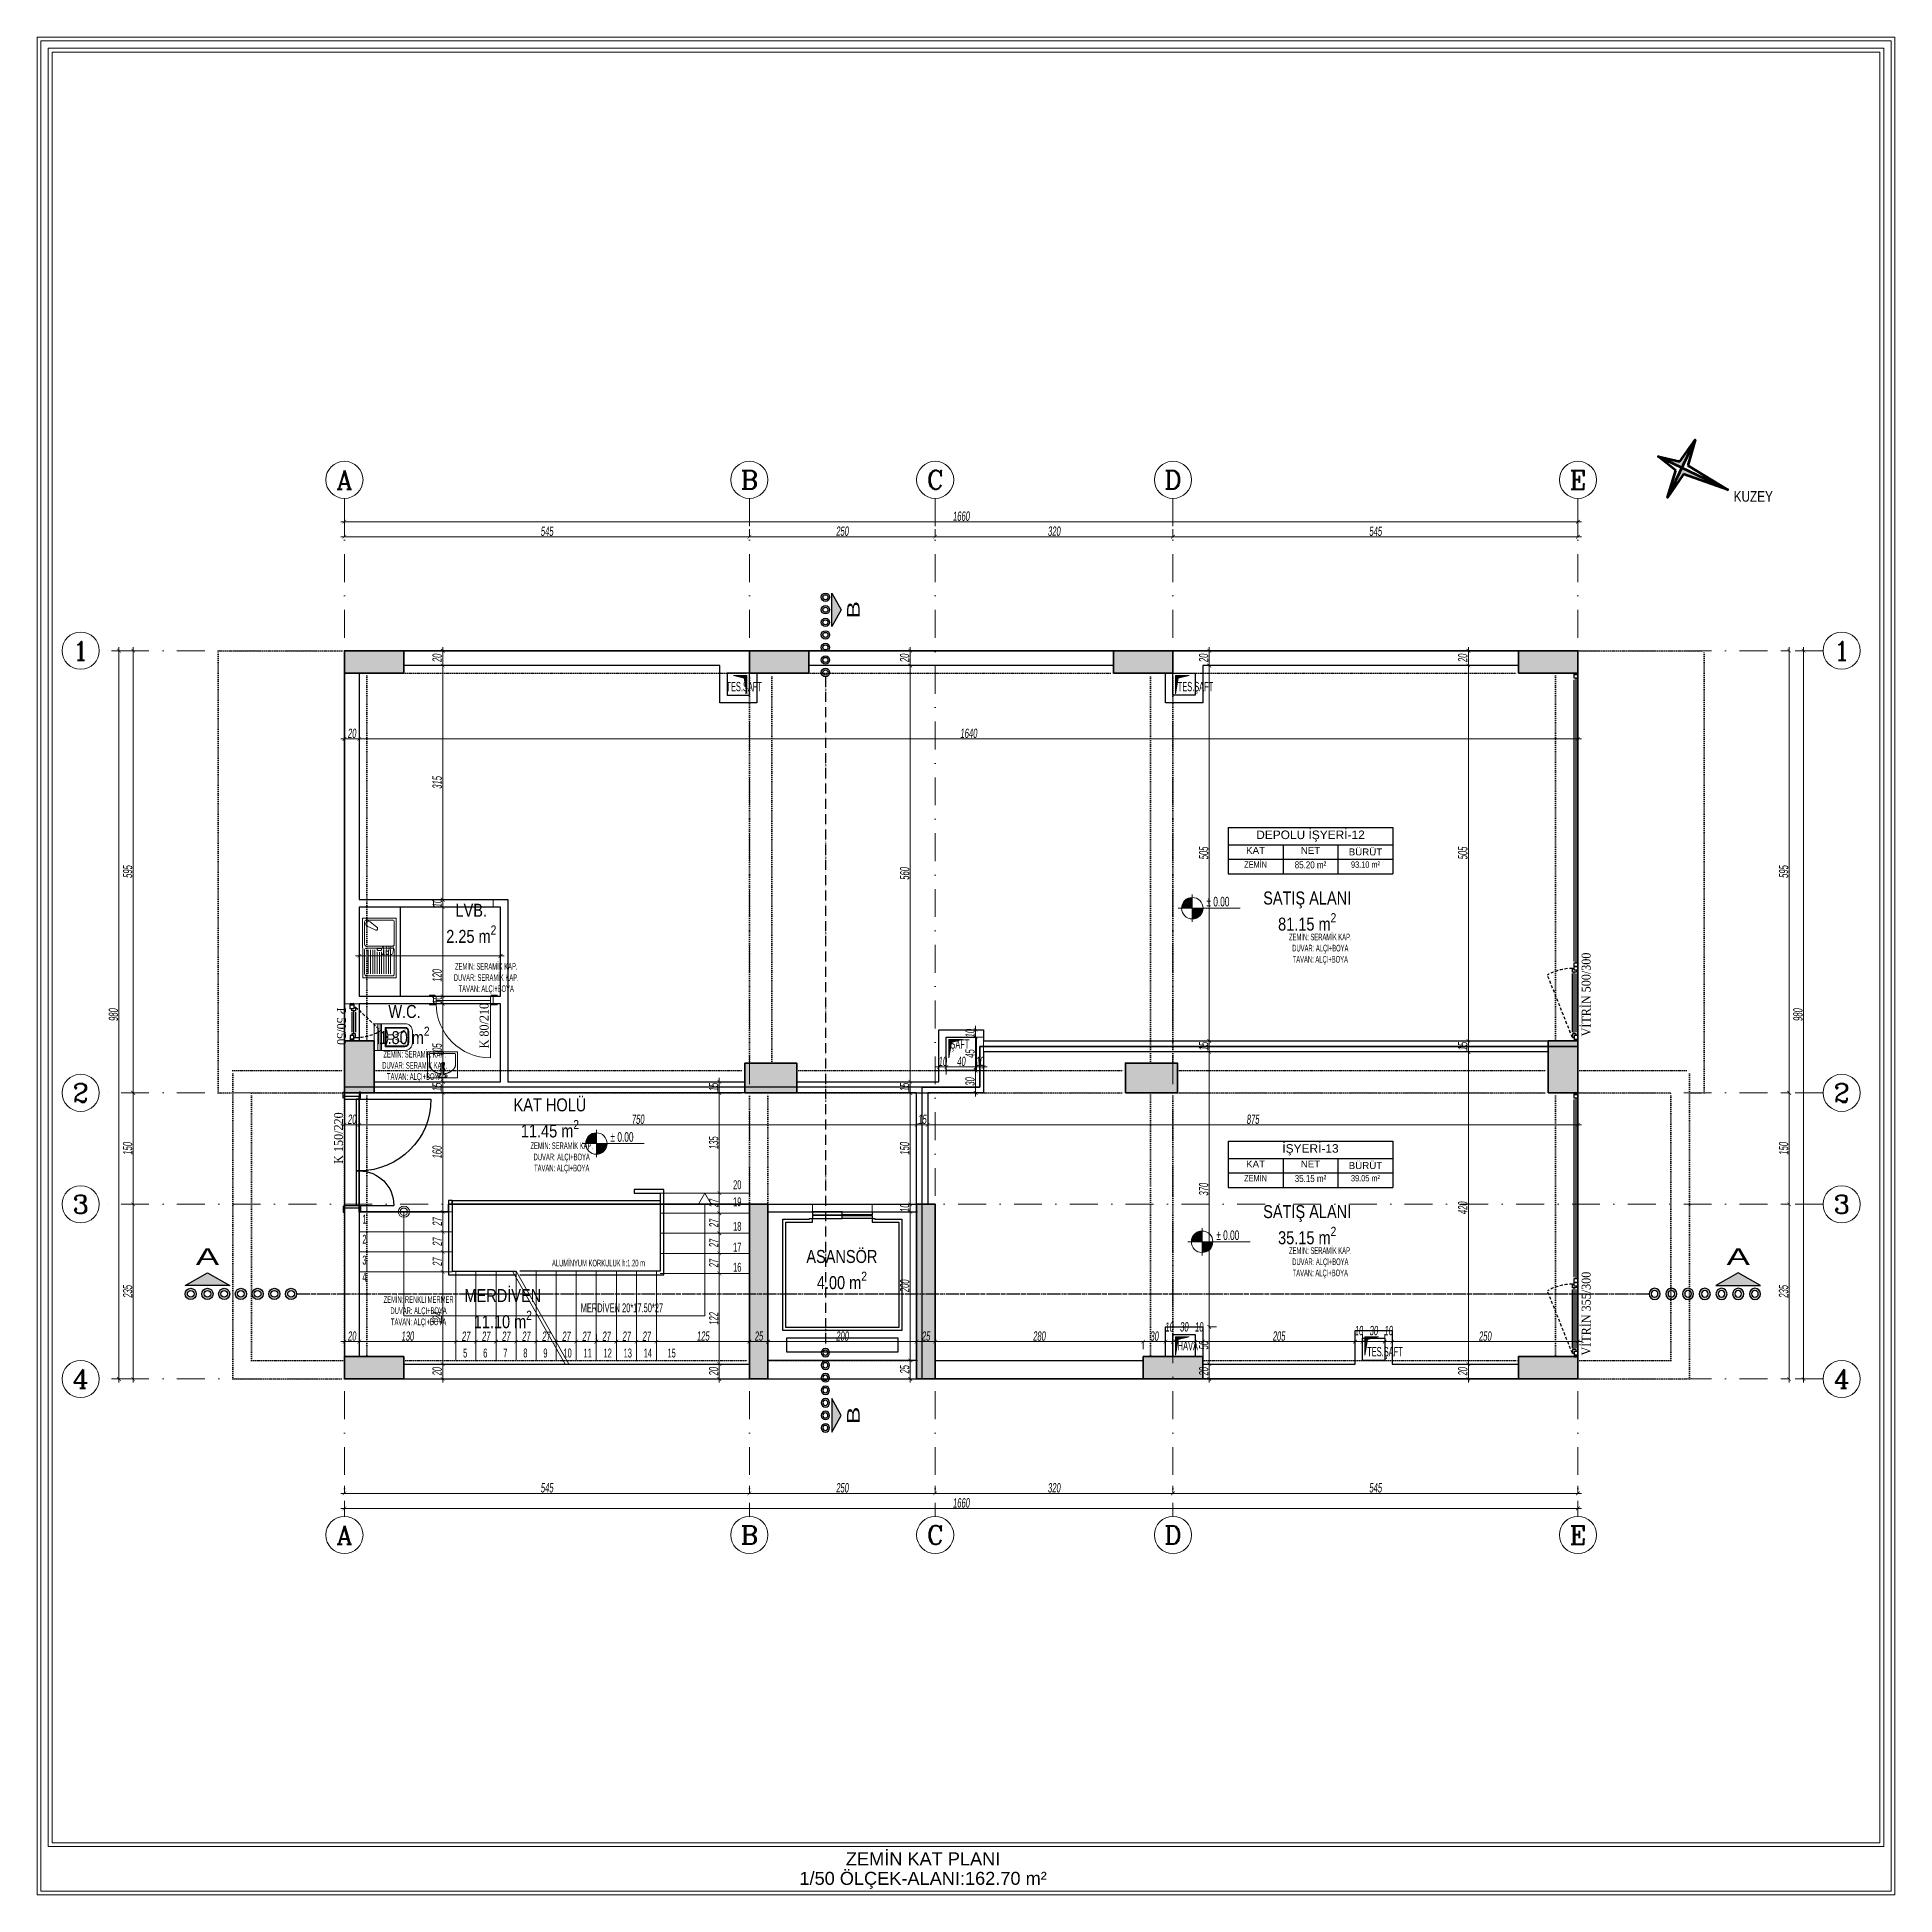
# Model space of a CAD drawing. Header units: millimetres. Extents: x -2145 to 33996, y -835 to 2363.
# Drawn here: x 8846 to 11346, y -835 to 1665 of the extents above; entities that cross this region are included whole.
import ezdxf
from ezdxf.enums import TextEntityAlignment as Align

# ---------------------------------------------------------------- set-up
doc = ezdxf.new("R2010")
doc.units = ezdxf.units.MM
for name, pattern in [('101_TA_921_251_SEC_500&200$0${ Origin Line }', [0]), ('ACAD_ISO06W100', [36, 24, -3, 0, -3, 0, -3, 0, -3]), ('DASHDOT', [1, 0.5, -0.25, 0, -0.25]), ('DOT', [0.25, 0, -0.25]), ('KESIK', [0.325, 0.2, -0.125])]:
    doc.linetypes.add(name, pattern=pattern)
doc.layers.add('ALAN', color=3, linetype='Continuous', lineweight=25, plot=False)
for name, color, linetype, lineweight in [('arcCGDM_antet', 85, 'Continuous', 20), ('EMSAL HESAP', 1, 'Continuous', 30), ('NET_AKS', 251, 'DASHDOT', 9), ('NET_AKS_YAZI', 31, 'DASHDOT', 9), ('NET_DUVAR', 150, 'Continuous', 18), ('NET_KAPI', 35, 'Continuous', 15), ('NET_KESİT_ÇİZİGİSİ', 1, 'Continuous', 30), ('NET_KOLON_TARAMA', 8, 'Continuous', 0), ('NET_MERDİVEN', 212, 'Continuous', 13), ('NET_PLAN_KOT', 100, 'Continuous', 0), ('NET_TAŞIYICI', 1, 'Continuous', 35), ('NET_ÖLÇÜ İÇ', 54, 'Continuous', 9), ('NET_ÖLÇÜ_AKS', 31, 'Continuous', 15), ('T-INCE', 254, 'Continuous', 0), ('TEFRIS_TWA', 173, 'Continuous', 9)]:
    doc.layers.add(name, color=color, linetype=linetype, lineweight=lineweight)
for name, color, linetype in [('m_doğrama_ahşap', 25, 'Continuous'), ('m_doğrama_aluminyum', 105, 'Continuous'), ('m_yazı_bağımsız bölüm', 163, 'Continuous'), ('Merdiven', 7, 'Continuous'), ('NET_KİRİŞ', 253, 'DOT'), ('NET_POZ', 41, 'Continuous'), ('T-GOR-5', 33, 'Continuous'), ('T-MAH-AD', 7, 'Continuous'), ('text', 7, 'Continuous')]:
    doc.layers.add(name, color=color, linetype=linetype)
for name, color, linetype, true_color in [('NET_TEFRIS2', 7, 'Continuous', 0xb5b5b5), ('NET_TEFRIS2 @ 1', 7, 'Continuous', 0xb5b5b5), ('TEFRIS_YENI_TWA @ 1', 7, 'Continuous', 0xb5b5b5)]:
    doc.layers.add(name, color=color, linetype=linetype, true_color=true_color)
doc.styles.add('ARIALTR', font='arial.ttf', dxfattribs={"width": 0.8, "height": 22.5})
doc.styles.add('ARıAL', font='arial.ttf', dxfattribs={"width": 0.7})
doc.styles.add('BODRUM', font='swisscl.ttf', dxfattribs={"width": 0.8, "oblique": 5})
doc.styles.add('DIN', font='arial.ttf', dxfattribs={"width": 0.6})
doc.styles.get("Standard").update_dxf_attribs({"font": 'arial.ttf'})
doc.styles.add('TAks_2', font='ROMANC', dxfattribs={"height": 5})
doc.styles.add('TGS SAYILAR', font='times.ttf', dxfattribs={"width": 0.7})
doc.dimstyles.new('olcu-50', dxfattribs={"dimscale": 0, "dimtxt": 12.5, "dimasz": 5, "dimexe": 10, "dimexo": 10, "dimgap": 1, "dimtad": 1, "dimdec": 1, "dimzin": 12, "dimtxsty": 'BODRUM', "dimblk": 'ARCHTICK', "dimcen": 8, "dimdle": 5, "dimclrd": 256, "dimclre": 256, "dimclrt": 256, "dimadec": 0, "dimazin": 2, "dimtfac": 1, "dimtdec": 1, "dimtix": 1, "dimtmove": 0, "dimatfit": 3, "dimldrblk": 'ARCHTICK', "dimfxl": 15, "dimfxlon": 1, "dimlwd": -1, "dimlwe": -1, "dimarcsym": 0})

msp = doc.modelspace()

# ---------------------------------------------------------------- texts
at = {"layer": 'NET_POZ', "width": 0.5}
for s, height, p in [('TES.ŞAFT', 12.5, (9773.55, 785.12)), ('TES.ŞAFT', 12.5, (10380.92, 785.12)), ('ŞAFT', 12.5, (10075, 304.03)), ('ALUMİNYUM KORKULUK h:1.20 m', 9, (9538.77, 11.01)), ('HAVA', 12.5, (10380.92, -102.08)), ('TES.ŞAFT', 12.5, (10635.92, -109.88))]:
    msp.add_text(s, height=height, dxfattribs=at).set_placement(p)
at = {"layer": 'NET_POZ', "style": 'TGS SAYILAR', "width": 0.9}
for s, rotation, p in [('VİTRİN 500/300', 90, (10936.49, 320.54)), ('P 50/50', 270, (9249.56, 359.5)), ('K 80/210', 90, (9453.45, 304.44)), ('K 150/220', 90, (9257.48, 149.05)), ('VİTRİN 355/300', 90, (10936.49, -108.88))]:
    msp.add_text(s, height=12, rotation=rotation, dxfattribs=at).set_placement(p)
at = {"layer": 'NET_POZ', "transparency": 33554687, "width": 0.5}
for s, p in [('20', (9782.54, 114.96)), ('19', (9782.54, 91.96)), ('1', (9283.62, 68.55)), ('2', (9283.62, 41.55)), ('18', (9782.54, 58.96)), ('3', (9283.62, 13.55)), ('17', (9782.54, 30.96)), ('4', (9283.62, -9.45)), ('16', (9782.54, 3.96)), ('MERDİVEN 20*17.50*27', (9577.39, -50.68)), ('5', (9419.22, -111.51)), ('6', (9446.22, -111.51)), ('7', (9473.22, -111.51)), ('8', (9500.22, -111.51)), ('9', (9527.22, -111.51)), ('10', (9554.22, -111.51)), ('11', (9581.22, -111.51)), ('12', (9608.22, -111.51)), ('13', (9635.22, -111.51)), ('14', (9662.22, -111.51)), ('15', (9694.22, -111.51))]:
    msp.add_text(s, height=12, dxfattribs=at).set_placement(p)
at = {"layer": 'NET_POZ', "char_height": 9, "width": 105.1157}
for s, insert, attachment_point in [('{\\W0.5;ZEMİN: SERAMİK KAP.\\PDUVAR: ALÇI+BOYA\\PTAVAN: ALÇI+BOYA}', (10572.82, 417.08), 8), ('{\\W0.5;ZEMİN: SERAMİK KAP.\\PDUVAR: SERAMİK KAP.\\PTAVAN: ALÇI+BOYA}', (9450.37, 377.49), 8), ('{\\W0.5;ZEMİN: SERAMİK KAP.\\PDUVAR: SERAMİK KAP.\\PTAVAN: ALÇI+BOYA}', (9353.99, 259.34), 8), ('{\\W0.5;ZEMİN: SERAMİK KAP.\\PDUVAR: ALÇI+BOYA\\PTAVAN: ALÇI+BOYA}', (9551.9, 177.9), 2), ('{\\W0.5;ZEMİN: SERAMİK KAP.\\PDUVAR: ALÇI+BOYA\\PTAVAN: ALÇI+BOYA}', (10572.82, -4.98), 8), ('{\\W0.5;ZEMİN: RENKLİ MERMER \\PDUVAR: ALÇI+BOYA\\PTAVAN: ALÇI+BOYA}', (9359.28, -29.04), 2)]:
    msp.add_mtext(s, dxfattribs=dict(at, insert=insert, attachment_point=attachment_point))
at = {"layer": 'T-MAH-AD', "style": 'ARIALTR'}
for s, insert, char_height, width, attachment_point in [('KUZEY', (11155.45, 1039.96), 14.175, 155.0103, 8), ('\\A1;SATIŞ ALANI\\P81.15 m{\\H0.7x;\\S2^ ;}', (10555.12, 515.58), 17.5, 121.1216, 2), ('\\A1;LVB.\\P2.25 m{\\H0.7x;\\S2^ ;}', (9430.18, 499.07), 17.5, 121.1216, 2), ('\\A1;W.C.\\P1.80 m{\\H0.7x;\\S2^ ;}', (9340.33, 362.85), 17.5, 121.1216, 2), ('\\A1;KAT HOLÜ\\P11.45 m{\\H0.7x;\\S2^ ;}', (9536.06, 184.35), 17.5, 103.6096, 8), ('\\A1;SATIŞ ALANI\\P35.15 m{\\H0.7x;\\S2^ ;}', (10555.12, 93.52), 17.5, 121.1216, 2), ('\\A1;ASANSÖR\\P4.00 m{\\H0.7x;\\S2^ ;}', (9928.93, -19.74), 17.5, 121.1216, 8), ('\\A1;MERDİVEN\\P11.10 m{\\H0.7x;\\S2^ ;}', (9472.63, -72.33), 17.5, 103.6096, 8)]:
    msp.add_mtext(s, dxfattribs=dict(at, insert=insert, char_height=char_height, width=width, attachment_point=attachment_point))
at = {"layer": 'text', "linetype": 'Continuous', "insert": (10038.23, -777.46), "char_height": 17.5, "width": 396.5028, "attachment_point": 2, "line_spacing_factor": 0.9}
msp.add_mtext('\\A1;ZEMİN KAT PLANI\\P1/50 ÖLÇEK-ALANI:162.70 m²', dxfattribs=at)

# ---------------------------------------------------------------- blocks, each defined once
blk = doc.blocks.new('*U602')
at = {"layer": 'm_doğrama_aluminyum', "linetype": 'KESIK', "ltscale": 0.2}
blk.add_line((-3015.175, -58.194, 0), (-3014.334, -57.858, 0), dxfattribs=at)
blk.add_line((-3015.175, -58.194, 0), (-3014.334, -57.858, 0), dxfattribs=at)
at = {"layer": 'm_doğrama_aluminyum', "elevation": 0}
for points in [[(-3015.2, -58.219), (-3015.22, -58.219), (-3015.22, -58.269), (-3015.2, -58.269), (-3015.2, -58.219)], [(-3015.2, -58.219), (-3015.22, -58.269)], [(-3015.22, -58.219), (-3015.2, -58.269)], [(-3015.2, -58.219), (-3015.2, -58.269), (-3015.15, -58.269), (-3015.15, -58.219), (-3015.2, -58.219)], [(-3015.175, -58.194), (-3015.175, -58.219)], [(-3015.15, -58.244), (-3015.125, -58.244), (-3015.125, -58.194), (-3015.175, -58.194)], [(-3015.125, -58.219), (-3014.295, -58.219)], [(-3015.105, -58.194), (-3014.315, -58.194)], [(-3015.105, -58.244), (-3014.315, -58.244)], [(-3014.27, -58.244), (-3014.295, -58.244), (-3014.295, -58.194), (-3014.245, -58.194)], [(-3014.22, -58.219), (-3014.22, -58.269), (-3014.27, -58.269), (-3014.27, -58.219), (-3014.22, -58.219)], [(-3014.245, -58.194), (-3014.245, -58.219)], [(-3014.17, -58.219), (-3014.17, -58.269), (-3014.22, -58.269), (-3014.22, -58.219), (-3014.17, -58.219)], [(-3014.17, -58.244), (-3011.74, -58.244)], [(-3014.15, -58.219), (-3011.76, -58.219)], [(-3011.69, -58.219), (-3011.69, -58.269), (-3011.74, -58.269), (-3011.74, -58.219), (-3011.69, -58.219)], [(-3011.69, -58.219), (-3011.67, -58.219), (-3011.67, -58.269), (-3011.69, -58.269), (-3011.69, -58.219)], [(-3011.69, -58.219), (-3011.67, -58.269)], [(-3011.67, -58.219), (-3011.69, -58.269)], [(-3014.15, -58.269), (-3011.76, -58.269)]]:
    blk.add_lwpolyline(points, dxfattribs=at)
at = {"layer": 'm_doğrama_aluminyum', "linetype": 'KESIK', "ltscale": 0.2}
blk.add_arc((-3014.92, -58.194, 0), 0.675, 359.9828, 29.7904, dxfattribs=at)
blk = doc.blocks.new('*U2222')
at = {"layer": 'm_doğrama_aluminyum', "linetype": 'KESIK', "ltscale": 0.2}
blk.add_line((-3015.175, -58.194, 0), (-3014.334, -57.858, 0), dxfattribs=at)
blk.add_line((-3015.175, -58.194, 0), (-3014.334, -57.858, 0), dxfattribs=at)
at = {"layer": 'm_doğrama_aluminyum', "elevation": 0}
for points in [[(-3015.2, -58.219), (-3015.22, -58.219), (-3015.22, -58.269), (-3015.2, -58.269), (-3015.2, -58.219)], [(-3015.2, -58.219), (-3015.22, -58.269)], [(-3015.22, -58.219), (-3015.2, -58.269)], [(-3015.2, -58.219), (-3015.2, -58.269), (-3015.15, -58.269), (-3015.15, -58.219), (-3015.2, -58.219)], [(-3015.175, -58.194), (-3015.175, -58.219)], [(-3015.15, -58.244), (-3015.125, -58.244), (-3015.125, -58.194), (-3015.175, -58.194)], [(-3015.125, -58.219), (-3014.295, -58.219)], [(-3015.105, -58.194), (-3014.315, -58.194)], [(-3015.105, -58.244), (-3014.315, -58.244)], [(-3014.27, -58.244), (-3014.295, -58.244), (-3014.295, -58.194), (-3014.245, -58.194)], [(-3014.22, -58.219), (-3014.22, -58.269), (-3014.27, -58.269), (-3014.27, -58.219), (-3014.22, -58.219)], [(-3014.245, -58.194), (-3014.245, -58.219)], [(-3014.17, -58.219), (-3014.17, -58.269), (-3014.22, -58.269), (-3014.22, -58.219), (-3014.17, -58.219)], [(-3014.17, -58.244), (-3010.34, -58.244)], [(-3014.15, -58.219), (-3010.36, -58.219)], [(-3010.29, -58.219), (-3010.29, -58.269), (-3010.34, -58.269), (-3010.34, -58.219), (-3010.29, -58.219)], [(-3010.29, -58.219), (-3010.27, -58.219), (-3010.27, -58.269), (-3010.29, -58.269), (-3010.29, -58.219)], [(-3010.29, -58.219), (-3010.27, -58.269)], [(-3010.27, -58.219), (-3010.29, -58.269)], [(-3014.15, -58.269), (-3010.36, -58.269)]]:
    blk.add_lwpolyline(points, dxfattribs=at)
at = {"layer": 'm_doğrama_aluminyum', "linetype": 'KESIK', "ltscale": 0.2}
blk.add_arc((-3014.92, -58.194, 0), 0.675, 359.9828, 29.7904, dxfattribs=at)
blk = doc.blocks.new('A$C6CC27A50')
at = {"layer": 'NET_DUVAR', "true_color": 0x939598}
h = blk.add_hatch(color=252, dxfattribs=at)
h.dxf.hatch_style = 1
h.paths.add_polyline_path([(-24.8, 3), (-2.9, 3), (-2.9, 19.2), (-6.3, 6.1)])
at = {"layer": 'NET_DUVAR', "color": 251, "true_color": 0x636466}
for p, q in [((-6.3, 6.1), (-24.8, 3)), ((-24.8, 3), (-2.9, 3)), ((-2.9, 19.2), (-6.3, 6.1)), ((-2.9, 3), (-2.9, 19.2))]:
    blk.add_line(p, q, dxfattribs=at)
blk = doc.blocks.new('A$Cec846f78')
at = {"layer": 'NET_TAŞIYICI'}
for points in [[(-1580, 980), (-1580, 950), (-1660, 950), (-1660, 980)], [(-1035, 980), (-1035, 950), (-1115, 950), (-1115, 980)], [(-625, 950), (-625, 980), (-545, 980), (-545, 950)], [(-80, 950), (-80, 980), (0, 980), (0, 950)], [(-1620, 455), (-1620, 385), (-1660, 385), (-1660, 455)], [(-40, 385), (-40, 455), (0, 455), (0, 385)], [(-1051, 425), (-1051, 385), (-1121, 385), (-1121, 425)], [(-609, 385), (-609, 425), (-539, 425), (-539, 385)], [(-1115, 0), (-1115, 235), (-1090, 235), (-1090, 225), (-1090, 0)], [(-890, 0), (-890, 225), (-890, 235), (-865, 235), (-865, 0)], [(-1580, 30), (-1580, 0), (-1660, 0), (-1660, 30)], [(-585, 0), (-585, 30), (-505, 30), (-505, 0)], [(-80, 0), (-80, 30), (0, 30), (0, 0)]]:
    blk.add_lwpolyline(points, close=True, dxfattribs=at)
blk = doc.blocks.new('A$Ca5374770')
at = {"layer": 'NET_KOLON_TARAMA'}
h = blk.add_hatch(dxfattribs=at)
h.set_pattern_fill('ANSI33', color=256)
h.paths.add_polyline_path([(1115, 0), (1115, 235), (1090, 235), (1090, 225), (1090, 0)])
h.paths.add_polyline_path([(890, 0), (890, 225), (890, 235), (865, 235), (865, 0)])
h.paths.add_polyline_path([(1580, 30), (1580, 0), (1660, 0), (1660, 30)])
h.paths.add_polyline_path([(1620, 455), (1620, 385), (1660, 385), (1660, 455)])
h.paths.add_polyline_path([(80, 950), (80, 980), (0, 980), (0, 950)])
h.paths.add_polyline_path([(1580, 980), (1580, 950), (1660, 950), (1660, 980)])
h.paths.add_polyline_path([(1035, 980), (1035, 950), (1115, 950), (1115, 980)])
h.paths.add_polyline_path([(625, 950), (625, 980), (545, 980), (545, 950)])
h.paths.add_polyline_path([(80, 0), (80, 30), (0, 30), (0, 0)])
h.paths.add_polyline_path([(1051, 425), (1051, 385), (1121, 385), (1121, 425)])
h.paths.add_polyline_path([(609, 385), (609, 425), (539, 425), (539, 385)])
h.paths.add_polyline_path([(585, 0), (585, 30), (505, 30), (505, 0)])
h.paths.add_polyline_path([(40, 385), (40, 455), (0, 455), (0, 385)])
at = {"layer": 'NET_TAŞIYICI', "xscale": -1}
blk.add_blockref('A$Cec846f78', (0, 0), dxfattribs=at)
blk = doc.blocks.new('*U618')
for points in [[(0, -4), (0, 0), (-40, 0), (-40, -4)], [(0, -4), (0, 0), (40, 0), (40, -4)], [(0, -9), (0, -5), (-40, -5), (-40, -9)], [(0, -9), (0, -5), (40, -5), (40, -9)], [(75, -170), (-75, -170), (-75, -188.4), (75, -188.4)]]:
    blk.add_lwpolyline(points, close=True)
for points in [[(40, -9), (44, -9), (44, -10), (80, -10), (80, -160), (-80, -160), (-80, -10), (-44, -10), (-44, -9), (-40, -9)], [(40, -9), (40, -14), (76, -14), (76, -156), (-76, -156), (-76, -14), (-40, -14), (-40, -9)]]:
    blk.add_lwpolyline(points)
blk = doc.blocks.new('*T629')
at = {"layer": 'm_yazı_bağımsız bölüm', "color": 0, "linetype": 'ByBlock', "lineweight": -2, "transparency": 16777216}
for p, q in [((0, 0), (221.9, 0)), ((0, 0), (0, -62.3)), ((221.9, 0), (221.9, -62.3)), ((0, -23.3), (221.9, -23.3)), ((74, -23.3), (74, -62.3)), ((147.9, -23.3), (147.9, -62.3)), ((0, -42.8), (221.9, -42.8)), ((0, -62.3), (221.9, -62.3))]:
    blk.add_line(p, q, dxfattribs=at)
at = {"layer": 'm_yazı_bağımsız bölüm', "color": 0, "transparency": 16777216}
for s, insert, char_height, width, attachment_point in [('İŞYERİ-13', (110.9, -11.7), 11.48, 216.138, 5), ('{\\fArial Narrow|b0|i0|c162|p34;ZEMİN}', (37, -45.7), 8.607, 68.221, 2), ('KAT', (37, -26.2), 9.38, 68.221, 2), ('{\\fArial Narrow|b0|i0|c162|p34;35.15 m²}', (110.9, -45.7), 9.375, 68.221, 2), ('NET', (110.9, -26.2), 9.38, 68.221, 2), ('BÜRÜT', (184.9, -33), 9.38, 68.221, 5), ('{\\fArial Narrow|b0|i0|c162|p34;39.05 m²}', (184.9, -45.7), 8.607, 68.221, 2)]:
    blk.add_mtext(s, dxfattribs=dict(at, insert=insert, char_height=char_height, width=width, attachment_point=attachment_point))
blk = doc.blocks.new('*T630')
at = {"layer": 'm_yazı_bağımsız bölüm', "color": 0, "linetype": 'ByBlock', "lineweight": -2, "transparency": 16777216}
for p, q in [((0, 0), (221.9, 0)), ((0, 0), (0, -62.3)), ((221.9, 0), (221.9, -62.3)), ((0, -23.3), (221.9, -23.3)), ((74, -23.3), (74, -62.3)), ((147.9, -23.3), (147.9, -62.3)), ((0, -42.8), (221.9, -42.8)), ((0, -62.3), (221.9, -62.3))]:
    blk.add_line(p, q, dxfattribs=at)
at = {"layer": 'm_yazı_bağımsız bölüm', "color": 0, "transparency": 16777216}
for s, insert, char_height, width, attachment_point in [('DEPOLU İŞYERİ-12', (110.9, -11.7), 11.476, 216.138, 5), ('{\\fArial Narrow|b0|i0|c162|p34;ZEMİN}', (37, -45.7), 8.607, 68.221, 2), ('KAT', (37, -26.2), 9.38, 68.221, 2), ('{\\fArial Narrow|b0|i0|c162|p34;85.20 m²}', (110.9, -45.7), 9.375, 68.221, 2), ('NET', (110.9, -26.2), 9.38, 68.221, 2), ('BÜRÜT', (184.9, -33), 9.38, 68.221, 5), ('{\\fArial Narrow|b0|i0|c162|p34;93.10 m²}', (184.9, -45.7), 8.607, 68.221, 2)]:
    blk.add_mtext(s, dxfattribs=dict(at, insert=insert, char_height=char_height, width=width, attachment_point=attachment_point))
blk = doc.blocks.new('*U613')
blk.add_line((-3.5, 0), (-3.5, -73))
for points in [[(-85.7, 10), (-77.7, 10), (-77.7, 11.5), (-85.7, 11.5)], [(-76.5, 0), (-80, 0), (-80, 10), (-76.5, 10)], [(-76.5, 4.1), (-3.5, 4.1), (-3.5, 0), (-76.5, 0)], [(-3.5, 0), (0, 0), (0, 10), (-3.5, 10)], [(5.7, 10), (-2.3, 10), (-2.3, 11.5), (5.7, 11.5)], [(-85.7, 0), (-77.7, 0), (-77.7, -1.5), (-85.7, -1.5)], [(5.7, 0), (-2.3, 0), (-2.3, -1.5), (5.7, -1.5)]]:
    blk.add_lwpolyline(points, close=True)
blk.add_lwpolyline([(-75.5, 10), (-4.5, 10)])
blk.add_arc((-3.5, 0), 73, 180, 270)
blk = doc.blocks.new('KOTLAR')
h = blk.add_hatch(color=256)
h.dxf.hatch_style = 1
h.paths.add_polyline_path([(0, 0), (0, 13, 0.414214), (-13, 0)])
h.paths.add_polyline_path([(0, -13, 0.414214), (13, 0), (0, 0)])
h.paths.add_polyline_path([(65.5, -11.3), (21.4, -11.3), (21.4, -29.9), (65.5, -29.9)], flags=9)
at = {"extrusion": (2.84e-14, 0.225686, 0.9742)}
for p, q in [((-17.2, 0), (58.1, 0)), ((0, 16.5), (0, -16.5))]:
    blk.add_line(p, q, dxfattribs=at)
blk.add_circle((0, 0), 13)
at = {"extrusion": (2.84e-14, 0.225686, 0.9742), "style": 'DIN', "width": 0.6}
for tag, p in [('INCE KOT', (-17.1, -2.1, 0.5)), ('KABA KOT', (-18.3, 14.2, -3.3))]:
    blk.add_attdef(tag, p, '', height=12, rotation=180, dxfattribs=at)
blk = doc.blocks.new('*U2223')
at = {"layer": 'm_doğrama_aluminyum', "linetype": 'KESIK', "ltscale": 0.2}
blk.add_line((-3018.046, -57.514, 0), (-3017.726, -57.177, 0), dxfattribs=at)
at = {"layer": 'm_doğrama_aluminyum'}
for p, q in [((-3017.686, -57.539, 0), (-3017.996, -57.539, 0)), ((-3017.976, -57.514, 0), (-3017.706, -57.514, 0)), ((-3017.976, -57.564, 0), (-3017.706, -57.564, 0))]:
    blk.add_line(p, q, dxfattribs=at)
at = {"layer": 'm_doğrama_aluminyum', "elevation": 0}
for points in [[(-3018.091, -57.539), (-3018.021, -57.539), (-3018.021, -57.589), (-3018.091, -57.589)], [(-3017.591, -57.539), (-3017.661, -57.539), (-3017.661, -57.589), (-3017.591, -57.589)]]:
    blk.add_lwpolyline(points, close=True, dxfattribs=at)
for points in [[(-3018.071, -57.539), (-3018.091, -57.589)], [(-3018.091, -57.539), (-3018.071, -57.589)], [(-3018.071, -57.539), (-3018.071, -57.589)], [(-3018.046, -57.539), (-3018.046, -57.514), (-3017.996, -57.514), (-3017.996, -57.564), (-3018.021, -57.564)], [(-3017.636, -57.539), (-3017.636, -57.514), (-3017.686, -57.514), (-3017.686, -57.564), (-3017.661, -57.564)], [(-3017.611, -57.539), (-3017.591, -57.589)], [(-3017.591, -57.539), (-3017.611, -57.589)], [(-3017.611, -57.539), (-3017.611, -57.589)]]:
    blk.add_lwpolyline(points, dxfattribs=at)
at = {"layer": 'm_doğrama_aluminyum', "linetype": 'KESIK', "ltscale": 0.2}
blk.add_arc((-3018.311, -57.514, 0), 0.675, 0, 30, dxfattribs=at)
blk = doc.blocks.new('*U631')
at = {"layer": 'TEFRIS_TWA', "linetype": 'Continuous', "lineweight": 5}
for p, q in [((5, 37.5), (37.4, 37.5)), ((5, 34.5), (37.4, 34.5)), ((5, 31.5), (37.4, 31.5)), ((5, 28.5), (37.4, 28.5)), ((5, 25.5), (34.9, 25.5)), ((5, 22.5), (34.2, 22.5)), ((5, 19.5), (34.9, 19.5)), ((5, 16.4), (37.4, 16.4)), ((5, 13.4), (37.4, 13.4)), ((5, 10.4), (37.4, 10.4)), ((37.4, 7.4), (5, 7.4))]:
    blk.add_line(p, q, dxfattribs=at)
blk.add_lwpolyline([(0, 0), (80, 0), (80, 45.3), (0, 45)], close=True, dxfattribs=at)
blk.add_lwpolyline([(0, 0), (80, 0), (80, 45.3), (0, 45)], close=True, dxfattribs=at)
for points in [[(39.9, 40), (39.9, 5, -0.415041), (37.4, 2.5), (5, 2.5, -0.415041), (2.5, 5), (2.5, 40, -0.414214), (5, 42.5), (37.4, 42.5, -0.414214)], [(42.4, 40), (42.4, 5, 0.415041), (44.9, 2.5), (75, 2.5, 0.415041), (77.5, 5), (77.5, 40, 0.414214), (75, 42.5), (44.9, 42.5, 0.414214)]]:
    blk.add_lwpolyline(points, format="xyb", close=True, dxfattribs=at)
at = {"layer": 'TEFRIS_TWA', "linetype": 'Continuous', "lineweight": 18, "flags": 128}
blk.add_lwpolyline([(37.5, 25.3), (38.3, 25.3, -0.414214), (39.1, 24.5), (39.1, 20.5, -0.414214), (38.3, 19.7), (37.5, 19.7, -0.414214), (36.7, 20.5), (36.7, 24.5, -0.414214)], format="xyb", close=True, dxfattribs=at)
at = {"layer": 'TEFRIS_TWA', "linetype": 'Continuous', "lineweight": 5}
blk.add_lwpolyline([(69.1, 38.8), (64.2, 28.2, 1), (67.8, 25.9), (75.2, 35)], format="xyb", dxfattribs=at)
blk.add_arc((72.3, 37.2), 3.61, 320.2965, 156.0019, dxfattribs=at)
blk = doc.blocks.new('*U535')
at = {"layer": 'TEFRIS_TWA', "linetype": 'Continuous'}
for points in [[(-18, 20.1), (18, 20.1), (18, 25.1), (-18, 25.1)], [(-18, 17.1), (18, 17.1), (18, 20.1), (-18, 20.1)], [(-18, 15.1), (18, 15.1), (18, 17.1), (-18, 17.1)], [(-9, 20.1), (9, 20.1), (9, 19.1), (-9, 19.1)], [(-0.8, 7.6), (0.7, 7.6), (0.7, 9.1), (-0.8, 9.1)]]:
    blk.add_lwpolyline(points, close=True, dxfattribs=at)
for points in [[(-18, 25.1), (-18, -16.4, 0.414214), (-8, -26.4), (8, -26.4, 0.414214), (18, -16.4), (18, 25.1), (18, 25.1), (-18, 25.1)], [(-18, 20.1), (18, 20.1), (18, -16.4, -0.414214), (8, -26.4), (-8, -26.4, -0.414214), (-18, -16.4)], [(-13, 10.1), (13, 10.1), (13, -16.4, -0.414214), (8, -21.4), (-8, -21.4, -0.414214), (-13, -16.4)], [(-12, 9.1), (12, 9.1), (12, -16.4, -0.414214), (8, -20.4), (-8, -20.4, -0.414214), (-12, -16.4)], [(3, -0.1), (3, 6.6), (-3, 6.6), (-3, -0.1, 0.501371)]]:
    blk.add_lwpolyline(points, format="xyb", close=True, dxfattribs=at)
for points in [[(-9.6, 8.4), (-3, 6.6)], [(0, 20.1), (0, 19.1)], [(3, 6.6), (9.6, 8.4)], [(-9.6, -16.7), (-2.8, -3.5)], [(9.6, -16.7), (2.8, -3.5)]]:
    blk.add_lwpolyline(points, dxfattribs=at)
blk = doc.blocks.new('*U632')
at = {"layer": 'TEFRIS_TWA'}
for points in [[(20, 7.5), (-20, 7.5), (-20, -27.5), (20, -27.5)], [(20, 7.5), (-20, 7.5), (-20, -27.5), (20, -27.5)], [(-2, 6.7), (-3.4, 6.7), (-3.4, 2.8), (-2, 2.8), (-2, -12.3), (2, -12.3), (2, 2.8), (3.4, 2.8), (3.4, 6.7), (2, 6.7)]]:
    blk.add_lwpolyline(points, close=True, dxfattribs=at)
for centre in [(-5, 4.8), (5, 4.8)]:
    blk.add_circle(centre, 1.35, dxfattribs=at)
for radius, start, end in [(3.1, 131.8822, 228.1178), (3.1, 308.6153, 51.3847), (1.97, 348.8804, 11.1196)]:
    blk.add_arc((0.1, -3.7), radius, start, end, dxfattribs=at)
blk.add_rational_spline([(-2, 1.8), (-17.5, 0.4), (-17.5, -11.1), (-17.5, -18.3), (-17.5, -25.5), (0, -25.5), (17.5, -25.5), (17.5, -18.3), (17.5, -11.1), (17.5, 0.4), (2, 1.8)], [1, 0.746431502692, 1, 1, 1, 1, 1, 1, 1, 0.746431502691, 1], degree=2, knots=[0, 0, 0, 1.456226, 1.456226, 2.456226, 2.456226, 3.456226, 3.456226, 4.456226, 4.456226, 5.912452, 5.912452, 5.912452], dxfattribs=at)
blk = doc.blocks.new('İŞRT - KES YER')
at = {"layer": 'NET_KESİT_ÇİZİGİSİ'}
h = blk.add_hatch(color=251, dxfattribs=at)
h.dxf.hatch_style = 1
h.paths.add_polyline_path([(0, 0), (40, -23.1), (-40, -23.1)])
h = blk.add_hatch(color=256, dxfattribs=at)
h.dxf.hatch_style = 1
h.paths.add_polyline_path([(160, -38.1, -1), (140, -38.1, -1)])
h.paths.add_polyline_path([(144, -38.1, 1), (156, -38.1, 1)], flags=16)
h.paths.add_polyline_path([(130, -38.1, -1), (110, -38.1, -1)])
h.paths.add_polyline_path([(114, -38.1, 1), (126, -38.1, 1)], flags=16)
h.paths.add_polyline_path([(100, -38.1, -1), (80, -38.1, -1)])
h.paths.add_polyline_path([(84, -38.1, 1), (96, -38.1, 1)], flags=16)
h.paths.add_polyline_path([(70, -38.1, -1), (50, -38.1, -1)])
h.paths.add_polyline_path([(54, -38.1, 1), (66, -38.1, 1)], flags=16)
h.paths.add_polyline_path([(40, -38.1, -1), (20, -38.1, -1)])
h.paths.add_polyline_path([(24, -38.1, 1), (36, -38.1, 1)], flags=16)
h.paths.add_polyline_path([(10, -38.1, -1), (-10, -38.1, -1)])
h.paths.add_polyline_path([(-6, -38.1, 1), (6, -38.1, 1)], flags=16)
h.paths.add_polyline_path([(-20, -38.1, -1), (-40, -38.1, -1)])
h.paths.add_polyline_path([(-36, -38.1, 1), (-24, -38.1, 1)], flags=16)
blk.add_lwpolyline([(0, 0), (40, -23.1), (-40, -23.1)], close=True, dxfattribs=at)
for centre, radius in [((-30, -38.1), 10), ((-30, -38.1), 6), ((0, -38.1), 10), ((0, -38.1), 6), ((30, -38.1), 10), ((30, -38.1), 6), ((60, -38.1), 10), ((60, -38.1), 6), ((90, -38.1), 10), ((90, -38.1), 6), ((120, -38.1), 10), ((120, -38.1), 6), ((150, -38.1), 10), ((150, -38.1), 6)]:
    blk.add_circle(centre, radius, dxfattribs=at)
blk = doc.blocks.new('*U634')
at = {"layer": 'NET_KESİT_ÇİZİGİSİ', "linetype": 'ACAD_ISO06W100'}
blk.add_lwpolyline([(1807.3, 0), (200, 0)], dxfattribs=at)
at = {"layer": 'NET_KESİT_ÇİZİGİSİ'}
blk.add_blockref('İŞRT - KES YER', (40, 38.1), dxfattribs=at)
at = {"layer": 'NET_KESİT_ÇİZİGİSİ', "xscale": -1}
blk.add_blockref('İŞRT - KES YER', (1967.3, 38.1), dxfattribs=at)
at = {"layer": 'NET_KESİT_ÇİZİGİSİ', "style": 'ARıAL', "width": 1.5}
for tag, p in [('KESİTSOL', (40, 66.8)), ('KESİTSAĞ', (1967.3, 66.8))]:
    blk.add_attdef(tag, text='', height=30, dxfattribs=at).set_placement(p, align=Align.MIDDLE_CENTER)
blk = doc.blocks.new('A$C6BB35773')
at = {"layer": 'NET_TAŞIYICI', "linetype": 'Continuous', "lineweight": 70}
h = blk.add_hatch(color=256, dxfattribs=at)
h.paths.add_polyline_path([(-68, 0), (0, 0), (-0.1, 80.8), (-11.3, 12.6)])
h.paths.add_polyline_path([(0, 0), (134.6, 0), (11.3, -12.3), (0.1, -84.8)])
for p, q in [((-0.1, 80.8), (0.1, -84.8)), ((134.6, 0), (-68, 0))]:
    blk.add_line(p, q, dxfattribs=at)
for points in [[(-11.3, 12.6), (-0.1, 80.8), (11.3, 12.6)], [(-11.3, -12.4), (-68, 0), (-11.3, 12.6)], [(11.3, 12.6), (132.6, 0), (11.3, -12.3)], [(11.3, -12.3), (0.1, -84.8), (-11.3, -12.4)]]:
    blk.add_lwpolyline(points, dxfattribs=at)
blk = doc.blocks.new('A$C5ec6af74')
at = {"layer": 'NET_AKS', "ltscale": 75}
for p, q in [((-865, 1185), (-865, -185)), ((-320, 1185), (-320, -185)), ((-70, 1185), (-70, -185)), ((250, 1185), (250, -185)), ((795, 1185), (795, -185)), ((1125, 980), (-1195, 980)), ((1125, 385), (-1195, 385)), ((1125, 235), (-1195, 235)), ((1125, 0), (-1195, 0))]:
    blk.add_line(p, q, dxfattribs=at)
at = {"layer": 'NET_AKS', "linetype": 'Continuous', "ltscale": 100}
for centre in [(-865, 1210), (-320, 1210), (-70, 1210), (250, 1210), (795, 1210), (-1220, 980), (1150, 980), (-1220, 385), (1150, 385), (-1220, 235), (1150, 235), (-1220, 0), (1150, 0), (-865, -210), (-320, -210), (-70, -210), (250, -210), (795, -210)]:
    blk.add_circle(centre, 25, dxfattribs=at)
at = {"layer": 'NET_AKS_YAZI', "linetype": 'Continuous', "style": 'TAks_2'}
for s, p in [('A', (-865, 1210)), ('B', (-320, 1210)), ('C', (-70, 1210)), ('D', (250, 1210)), ('E', (795, 1210)), ('1', (-1220, 980)), ('1', (1150, 980)), ('2', (-1220, 385)), ('2', (1150, 385)), ('3', (-1220, 235)), ('3', (1150, 235)), ('4', (-1220, 0)), ('4', (1150, 0)), ('A', (-865, -210)), ('B', (-320, -210)), ('C', (-70, -210)), ('D', (250, -210)), ('E', (795, -210))]:
    blk.add_text(s, height=25, dxfattribs=at).set_placement(p, align=Align.MIDDLE_CENTER)
blk = doc.blocks.new('A$Cb9b20b1b')
at = {"layer": 'NET_KİRİŞ', "ltscale": 10}
for p, q in [((-1060, 150), (-1060, 745)), ((-890, 745), (-1060, 745)), ((-345, 745), (-810, 745)), ((145, 745), (-265, 745)), ((690, 745), (225, 745)), ((940, 745), (770, 745)), ((940, 150), (940, 745)), ((-890, 220), (-890, 715)), ((-860, 220), (-860, 715)), ((-345, 715), (-810, 715)), ((-345, 190), (-345, 715)), ((-315, 190), (-315, 715)), ((145, 715), (-265, 715)), ((195, 190), (195, 715)), ((225, 190), (225, 715)), ((690, 715), (225, 715)), ((740, 220), (740, 715)), ((770, 220), (770, 715)), ((-890, 180), (-1040, 180)), ((-1040, -235), (-1040, 180)), ((-351, 180), (-850, 180)), ((161, 180), (-281, 180)), ((730, 180), (231, 180)), ((920, 180), (770, 180)), ((920, -235), (920, 180)), ((-1040, 150), (-1060, 150)), ((-1015, -210), (-1015, 150)), ((-890, 150), (-1015, 150)), ((-890, -205), (-890, 150)), ((-860, -205), (-860, 150)), ((-351, 150), (-850, 150)), ((-345, -205), (-345, 150)), ((-315, 25), (-315, 150)), ((161, 150), (-281, 150)), ((200, 0), (200, 150)), ((225, 0), (225, 150)), ((730, 150), (231, 150)), ((740, -205), (740, 150)), ((895, 150), (770, 150)), ((770, -205), (770, 150)), ((895, -210), (895, 150)), ((940, 150), (920, 150)), ((-315, -205), (-315, 25)), ((-890, -210), (-1015, -210)), ((-385, -210), (-810, -210)), ((-25, -210), (-305, -210)), ((-25, -210), (-165, -210)), ((200, -210), (0, -210)), ((690, -210), (225, -210)), ((895, -210), (770, -210)), ((-890, -235), (-1040, -235)), ((-385, -235), (-810, -235)), ((-25, -235), (-305, -235)), ((200, -235), (0, -235)), ((690, -235), (225, -235)), ((920, -235), (770, -235))]:
    blk.add_line(p, q, dxfattribs=at)
blk = doc.blocks.new('*U635')
for p, q in [((-146.5, 0), (-146.5, -96.5)), ((-3.5, 0), (-3.5, -46.5))]:
    blk.add_line(p, q)
for points in [[(-155.7, 20), (-147.7, 20), (-147.7, 21.5), (-155.7, 21.5)], [(-155.7, 0), (-147.7, 0), (-147.7, -1.5), (-155.7, -1.5)], [(-146.5, 0), (-150, 0), (-150, 20), (-146.5, 20)], [(-146.5, 4.1), (-50, 4.1), (-50, 0), (-146.5, 0)], [(-50, 4.1), (-3.5, 4.1), (-3.5, 0), (-50, 0)], [(-3.5, 0), (0, 0), (0, 20), (-3.5, 20)], [(5.7, 20), (-2.3, 20), (-2.3, 21.5), (5.7, 21.5)], [(5.7, 0), (-2.3, 0), (-2.3, -1.5), (5.7, -1.5)]]:
    blk.add_lwpolyline(points, close=True)
for centre, radius, start, end in [((-146.5, 0), 96.5, 270, 0), ((-3.5, 0), 46.5, 180, 270)]:
    blk.add_arc(centre, radius, start, end)
blk = doc.blocks.new('_ArchTick')
at = {"color": 0, "linetype": 'ByBlock', "const_width": 0.15}
blk.add_lwpolyline([(-0.5, -0.5), (0.5, 0.5)], dxfattribs=at)
blk = doc.blocks.new('*D1567')
at = {"layer": 'Defpoints', "color": 0, "transparency": 16777216}
for p in [(-830, 153.4), (-285, 153.4), (-285, 153.4)]:
    blk.add_point(p, dxfattribs=at)
at = {"layer": 'NET_ÖLÇÜ_AKS', "transparency": 16777216}
for p, q in [((-835, 153.4), (-280, 153.4)), ((-830, 153.4), (-830, 163.4)), ((-285, 153.4), (-285, 163.4))]:
    blk.add_line(p, q, dxfattribs=at)
at = {"layer": 'NET_ÖLÇÜ_AKS', "transparency": 16777216, "xscale": 5, "yscale": 5, "zscale": 5, "rotation": 180}
blk.add_blockref('_ArchTick', (-830, 153.4), dxfattribs=at)
at = {"layer": 'NET_ÖLÇÜ_AKS', "transparency": 16777216, "xscale": 5, "yscale": 5, "zscale": 5}
blk.add_blockref('_ArchTick', (-285, 153.4), dxfattribs=at)
at = {"layer": 'NET_ÖLÇÜ_AKS', "transparency": 16777216, "insert": (-557.5, 160.7), "char_height": 12.5, "attachment_point": 5, "style": 'BODRUM'}
blk.add_mtext('545', dxfattribs=at)
blk = doc.blocks.new('*D1568')
at = {"layer": 'Defpoints', "color": 0, "transparency": 16777216}
for p in [(-285, 153.4), (-35, 153.4), (-35, 153.4)]:
    blk.add_point(p, dxfattribs=at)
at = {"layer": 'NET_ÖLÇÜ_AKS', "transparency": 16777216}
for p, q in [((-290, 153.4), (-30, 153.4)), ((-285, 153.4), (-285, 163.4)), ((-35, 153.4), (-35, 163.4))]:
    blk.add_line(p, q, dxfattribs=at)
at = {"layer": 'NET_ÖLÇÜ_AKS', "transparency": 16777216, "xscale": 5, "yscale": 5, "zscale": 5, "rotation": 180}
blk.add_blockref('_ArchTick', (-285, 153.4), dxfattribs=at)
at = {"layer": 'NET_ÖLÇÜ_AKS', "transparency": 16777216, "xscale": 5, "yscale": 5, "zscale": 5}
blk.add_blockref('_ArchTick', (-35, 153.4), dxfattribs=at)
at = {"layer": 'NET_ÖLÇÜ_AKS', "transparency": 16777216, "insert": (-160, 160.8), "char_height": 12.5, "attachment_point": 5, "style": 'BODRUM'}
blk.add_mtext('250', dxfattribs=at)
blk = doc.blocks.new('*D1569')
at = {"layer": 'Defpoints', "color": 0, "transparency": 16777216}
for p in [(-35, 153.4), (285, 153.4), (285, 153.4)]:
    blk.add_point(p, dxfattribs=at)
at = {"layer": 'NET_ÖLÇÜ_AKS', "transparency": 16777216}
for p, q in [((-40, 153.4), (290, 153.4)), ((-35, 153.4), (-35, 163.4)), ((285, 153.4), (285, 163.4))]:
    blk.add_line(p, q, dxfattribs=at)
at = {"layer": 'NET_ÖLÇÜ_AKS', "transparency": 16777216, "xscale": 5, "yscale": 5, "zscale": 5, "rotation": 180}
blk.add_blockref('_ArchTick', (-35, 153.4), dxfattribs=at)
at = {"layer": 'NET_ÖLÇÜ_AKS', "transparency": 16777216, "xscale": 5, "yscale": 5, "zscale": 5}
blk.add_blockref('_ArchTick', (285, 153.4), dxfattribs=at)
at = {"layer": 'NET_ÖLÇÜ_AKS', "transparency": 16777216, "insert": (125, 160.8), "char_height": 12.5, "attachment_point": 5, "style": 'BODRUM'}
blk.add_mtext('320', dxfattribs=at)
blk = doc.blocks.new('*D1570')
at = {"layer": 'Defpoints', "color": 0, "transparency": 16777216}
for p in [(285, 153.4), (830, 153.4), (830, 153.4)]:
    blk.add_point(p, dxfattribs=at)
at = {"layer": 'NET_ÖLÇÜ_AKS', "transparency": 16777216}
for p, q in [((280, 153.4), (835, 153.4)), ((285, 153.4), (285, 163.4)), ((830, 153.4), (830, 163.4))]:
    blk.add_line(p, q, dxfattribs=at)
at = {"layer": 'NET_ÖLÇÜ_AKS', "transparency": 16777216, "xscale": 5, "yscale": 5, "zscale": 5, "rotation": 180}
blk.add_blockref('_ArchTick', (285, 153.4), dxfattribs=at)
at = {"layer": 'NET_ÖLÇÜ_AKS', "transparency": 16777216, "xscale": 5, "yscale": 5, "zscale": 5}
blk.add_blockref('_ArchTick', (830, 153.4), dxfattribs=at)
at = {"layer": 'NET_ÖLÇÜ_AKS', "transparency": 16777216, "insert": (557.5, 160.7), "char_height": 12.5, "attachment_point": 5, "style": 'BODRUM'}
blk.add_mtext('545', dxfattribs=at)
blk = doc.blocks.new('*D1571')
at = {"layer": 'Defpoints', "color": 0, "transparency": 16777216}
for p in [(-830, 153.4), (830, 173.6), (830, 153.4)]:
    blk.add_point(p, dxfattribs=at)
at = {"layer": 'NET_ÖLÇÜ_AKS', "transparency": 16777216}
for p, q in [((-830, 163.4), (-830, 183.6)), ((830, 163.4), (830, 183.6)), ((-835, 173.6), (835, 173.6))]:
    blk.add_line(p, q, dxfattribs=at)
at = {"layer": 'NET_ÖLÇÜ_AKS', "transparency": 16777216, "xscale": 5, "yscale": 5, "zscale": 5, "rotation": 180}
blk.add_blockref('_ArchTick', (-830, 173.6), dxfattribs=at)
at = {"layer": 'NET_ÖLÇÜ_AKS', "transparency": 16777216, "xscale": 5, "yscale": 5, "zscale": 5}
blk.add_blockref('_ArchTick', (830, 173.6), dxfattribs=at)
at = {"layer": 'NET_ÖLÇÜ_AKS', "transparency": 16777216, "insert": (0, 181), "char_height": 12.5, "attachment_point": 5, "style": 'BODRUM'}
blk.add_mtext('1660', dxfattribs=at)
blk = doc.blocks.new('*D1572')
at = {"layer": 'Defpoints', "color": 0, "transparency": 16777216}
for p in [(-1114.3, -745), (-1114.3, -745), (-1114.3, -980)]:
    blk.add_point(p, dxfattribs=at)
at = {"layer": 'NET_ÖLÇÜ_AKS', "transparency": 16777216}
for p, q in [((-1114.3, -985), (-1114.3, -740)), ((-1114.3, -745), (-1104.3, -745)), ((-1114.3, -980), (-1104.3, -980))]:
    blk.add_line(p, q, dxfattribs=at)
at = {"layer": 'NET_ÖLÇÜ_AKS', "transparency": 16777216, "xscale": 5, "yscale": 5, "zscale": 5}
for p, rotation in [((-1114.3, -745), 90), ((-1114.3, -980), 270)]:
    blk.add_blockref('_ArchTick', p, dxfattribs=dict(at, rotation=rotation))
at = {"layer": 'NET_ÖLÇÜ_AKS', "transparency": 16777216, "insert": (-1121.7, -862.5), "char_height": 12.5, "attachment_point": 5, "rotation": 90, "style": 'BODRUM'}
blk.add_mtext('235', dxfattribs=at)
blk = doc.blocks.new('*D1573')
at = {"layer": 'Defpoints', "color": 0, "transparency": 16777216}
for p in [(-1114.3, -595), (-1114.3, -595), (-1114.3, -745)]:
    blk.add_point(p, dxfattribs=at)
at = {"layer": 'NET_ÖLÇÜ_AKS', "transparency": 16777216}
for p, q in [((-1114.3, -750), (-1114.3, -590)), ((-1114.3, -595), (-1104.3, -595)), ((-1114.3, -745), (-1104.3, -745))]:
    blk.add_line(p, q, dxfattribs=at)
at = {"layer": 'NET_ÖLÇÜ_AKS', "transparency": 16777216, "xscale": 5, "yscale": 5, "zscale": 5}
for p, rotation in [((-1114.3, -595), 90), ((-1114.3, -745), 270)]:
    blk.add_blockref('_ArchTick', p, dxfattribs=dict(at, rotation=rotation))
at = {"layer": 'NET_ÖLÇÜ_AKS', "transparency": 16777216, "insert": (-1121.7, -670), "char_height": 12.5, "attachment_point": 5, "rotation": 90, "style": 'BODRUM'}
blk.add_mtext('150', dxfattribs=at)
blk = doc.blocks.new('*D1574')
at = {"layer": 'Defpoints', "color": 0, "transparency": 16777216}
for p in [(-1114.3, 0), (-1114.3, 0), (-1114.3, -595)]:
    blk.add_point(p, dxfattribs=at)
at = {"layer": 'NET_ÖLÇÜ_AKS', "transparency": 16777216}
for p, q in [((-1114.3, -600), (-1114.3, 5)), ((-1114.3, 0), (-1104.3, 0)), ((-1114.3, -595), (-1104.3, -595))]:
    blk.add_line(p, q, dxfattribs=at)
at = {"layer": 'NET_ÖLÇÜ_AKS', "transparency": 16777216, "xscale": 5, "yscale": 5, "zscale": 5}
for p, rotation in [((-1114.3, 0), 90), ((-1114.3, -595), 270)]:
    blk.add_blockref('_ArchTick', p, dxfattribs=dict(at, rotation=rotation))
at = {"layer": 'NET_ÖLÇÜ_AKS', "transparency": 16777216, "insert": (-1121.7, -297.5), "char_height": 12.5, "attachment_point": 5, "rotation": 90, "style": 'BODRUM'}
blk.add_mtext('595', dxfattribs=at)
blk = doc.blocks.new('*D1575')
at = {"layer": 'Defpoints', "color": 0, "transparency": 16777216}
for p in [(-1133.5, 0), (-1114.3, 0), (-1114.3, -980)]:
    blk.add_point(p, dxfattribs=at)
at = {"layer": 'NET_ÖLÇÜ_AKS', "transparency": 16777216}
for p, q in [((-1133.5, -985), (-1133.5, 5)), ((-1124.3, 0), (-1143.5, 0)), ((-1124.3, -980), (-1143.5, -980))]:
    blk.add_line(p, q, dxfattribs=at)
at = {"layer": 'NET_ÖLÇÜ_AKS', "transparency": 16777216, "xscale": 5, "yscale": 5, "zscale": 5}
for p, rotation in [((-1133.5, 0), 90), ((-1133.5, -980), 270)]:
    blk.add_blockref('_ArchTick', p, dxfattribs=dict(at, rotation=rotation))
at = {"layer": 'NET_ÖLÇÜ_AKS', "transparency": 16777216, "insert": (-1140.9, -490), "char_height": 12.5, "attachment_point": 5, "rotation": 90, "style": 'BODRUM'}
blk.add_mtext('980', dxfattribs=at)
blk = doc.blocks.new('*D1576')
at = {"layer": 'Defpoints', "color": 0, "transparency": 16777216}
for p in [(-830, -1134), (-285, -1134), (-285, -1134)]:
    blk.add_point(p, dxfattribs=at)
at = {"layer": 'NET_ÖLÇÜ_AKS', "transparency": 16777216}
for p, q in [((-830, -1134), (-830, -1124)), ((-285, -1134), (-285, -1124)), ((-835, -1134), (-280, -1134))]:
    blk.add_line(p, q, dxfattribs=at)
at = {"layer": 'NET_ÖLÇÜ_AKS', "transparency": 16777216, "xscale": 5, "yscale": 5, "zscale": 5, "rotation": 180}
blk.add_blockref('_ArchTick', (-830, -1134), dxfattribs=at)
at = {"layer": 'NET_ÖLÇÜ_AKS', "transparency": 16777216, "xscale": 5, "yscale": 5, "zscale": 5}
blk.add_blockref('_ArchTick', (-285, -1134), dxfattribs=at)
at = {"layer": 'NET_ÖLÇÜ_AKS', "transparency": 16777216, "insert": (-557.5, -1126.6), "char_height": 12.5, "attachment_point": 5, "style": 'BODRUM'}
blk.add_mtext('545', dxfattribs=at)
blk = doc.blocks.new('*D1577')
at = {"layer": 'Defpoints', "color": 0, "transparency": 16777216}
for p in [(-285, -1134), (-35, -1134), (-35, -1134)]:
    blk.add_point(p, dxfattribs=at)
at = {"layer": 'NET_ÖLÇÜ_AKS', "transparency": 16777216}
for p, q in [((-285, -1134), (-285, -1124)), ((-35, -1134), (-35, -1124)), ((-290, -1134), (-30, -1134))]:
    blk.add_line(p, q, dxfattribs=at)
at = {"layer": 'NET_ÖLÇÜ_AKS', "transparency": 16777216, "xscale": 5, "yscale": 5, "zscale": 5, "rotation": 180}
blk.add_blockref('_ArchTick', (-285, -1134), dxfattribs=at)
at = {"layer": 'NET_ÖLÇÜ_AKS', "transparency": 16777216, "xscale": 5, "yscale": 5, "zscale": 5}
blk.add_blockref('_ArchTick', (-35, -1134), dxfattribs=at)
at = {"layer": 'NET_ÖLÇÜ_AKS', "transparency": 16777216, "insert": (-160, -1126.6), "char_height": 12.5, "attachment_point": 5, "style": 'BODRUM'}
blk.add_mtext('250', dxfattribs=at)
blk = doc.blocks.new('*D1578')
at = {"layer": 'Defpoints', "color": 0, "transparency": 16777216}
for p in [(-35, -1134), (285, -1134), (285, -1134)]:
    blk.add_point(p, dxfattribs=at)
at = {"layer": 'NET_ÖLÇÜ_AKS', "transparency": 16777216}
for p, q in [((-35, -1134), (-35, -1124)), ((285, -1134), (285, -1124)), ((-40, -1134), (290, -1134))]:
    blk.add_line(p, q, dxfattribs=at)
at = {"layer": 'NET_ÖLÇÜ_AKS', "transparency": 16777216, "xscale": 5, "yscale": 5, "zscale": 5, "rotation": 180}
blk.add_blockref('_ArchTick', (-35, -1134), dxfattribs=at)
at = {"layer": 'NET_ÖLÇÜ_AKS', "transparency": 16777216, "xscale": 5, "yscale": 5, "zscale": 5}
blk.add_blockref('_ArchTick', (285, -1134), dxfattribs=at)
at = {"layer": 'NET_ÖLÇÜ_AKS', "transparency": 16777216, "insert": (125, -1126.6), "char_height": 12.5, "attachment_point": 5, "style": 'BODRUM'}
blk.add_mtext('320', dxfattribs=at)
blk = doc.blocks.new('*D1579')
at = {"layer": 'Defpoints', "color": 0, "transparency": 16777216}
for p in [(285, -1134), (830, -1134), (830, -1134)]:
    blk.add_point(p, dxfattribs=at)
at = {"layer": 'NET_ÖLÇÜ_AKS', "transparency": 16777216}
for p, q in [((285, -1134), (285, -1124)), ((830, -1134), (830, -1124)), ((280, -1134), (835, -1134))]:
    blk.add_line(p, q, dxfattribs=at)
at = {"layer": 'NET_ÖLÇÜ_AKS', "transparency": 16777216, "xscale": 5, "yscale": 5, "zscale": 5, "rotation": 180}
blk.add_blockref('_ArchTick', (285, -1134), dxfattribs=at)
at = {"layer": 'NET_ÖLÇÜ_AKS', "transparency": 16777216, "xscale": 5, "yscale": 5, "zscale": 5}
blk.add_blockref('_ArchTick', (830, -1134), dxfattribs=at)
at = {"layer": 'NET_ÖLÇÜ_AKS', "transparency": 16777216, "insert": (557.5, -1126.6), "char_height": 12.5, "attachment_point": 5, "style": 'BODRUM'}
blk.add_mtext('545', dxfattribs=at)
blk = doc.blocks.new('*D1580')
at = {"layer": 'Defpoints', "color": 0, "transparency": 16777216}
for p in [(-830, -1134), (830, -1134), (830, -1154.3)]:
    blk.add_point(p, dxfattribs=at)
at = {"layer": 'NET_ÖLÇÜ_AKS', "transparency": 16777216}
for p, q in [((-830, -1144), (-830, -1164.3)), ((830, -1144), (830, -1164.3)), ((-835, -1154.3), (835, -1154.3))]:
    blk.add_line(p, q, dxfattribs=at)
at = {"layer": 'NET_ÖLÇÜ_AKS', "transparency": 16777216, "xscale": 5, "yscale": 5, "zscale": 5, "rotation": 180}
blk.add_blockref('_ArchTick', (-830, -1154.3), dxfattribs=at)
at = {"layer": 'NET_ÖLÇÜ_AKS', "transparency": 16777216, "xscale": 5, "yscale": 5, "zscale": 5}
blk.add_blockref('_ArchTick', (830, -1154.3), dxfattribs=at)
at = {"layer": 'NET_ÖLÇÜ_AKS', "transparency": 16777216, "insert": (0, -1146.9), "char_height": 12.5, "attachment_point": 5, "style": 'BODRUM'}
blk.add_mtext('1660', dxfattribs=at)
blk = doc.blocks.new('*D1581')
at = {"layer": 'Defpoints', "color": 0, "transparency": 16777216}
for p in [(1114.3, -745), (1114.3, -745), (1114.3, -980)]:
    blk.add_point(p, dxfattribs=at)
at = {"layer": 'NET_ÖLÇÜ_AKS', "transparency": 16777216}
for p, q in [((1114.3, -745), (1104.3, -745)), ((1114.3, -985), (1114.3, -740)), ((1114.3, -980), (1104.3, -980))]:
    blk.add_line(p, q, dxfattribs=at)
at = {"layer": 'NET_ÖLÇÜ_AKS', "transparency": 16777216, "xscale": 5, "yscale": 5, "zscale": 5}
for p, rotation in [((1114.3, -745), 90), ((1114.3, -980), 270)]:
    blk.add_blockref('_ArchTick', p, dxfattribs=dict(at, rotation=rotation))
at = {"layer": 'NET_ÖLÇÜ_AKS', "transparency": 16777216, "insert": (1106.8, -862.5), "char_height": 12.5, "attachment_point": 5, "rotation": 90, "style": 'BODRUM'}
blk.add_mtext('235', dxfattribs=at)
blk = doc.blocks.new('*D1582')
at = {"layer": 'Defpoints', "color": 0, "transparency": 16777216}
for p in [(1114.3, -595), (1114.3, -595), (1114.3, -745)]:
    blk.add_point(p, dxfattribs=at)
at = {"layer": 'NET_ÖLÇÜ_AKS', "transparency": 16777216}
for p, q in [((1114.3, -595), (1104.3, -595)), ((1114.3, -750), (1114.3, -590)), ((1114.3, -745), (1104.3, -745))]:
    blk.add_line(p, q, dxfattribs=at)
at = {"layer": 'NET_ÖLÇÜ_AKS', "transparency": 16777216, "xscale": 5, "yscale": 5, "zscale": 5}
for p, rotation in [((1114.3, -595), 90), ((1114.3, -745), 270)]:
    blk.add_blockref('_ArchTick', p, dxfattribs=dict(at, rotation=rotation))
at = {"layer": 'NET_ÖLÇÜ_AKS', "transparency": 16777216, "insert": (1106.9, -670), "char_height": 12.5, "attachment_point": 5, "rotation": 90, "style": 'BODRUM'}
blk.add_mtext('150', dxfattribs=at)
blk = doc.blocks.new('*D1583')
at = {"layer": 'Defpoints', "color": 0, "transparency": 16777216}
for p in [(1114.3, 0), (1114.3, 0), (1114.3, -595)]:
    blk.add_point(p, dxfattribs=at)
at = {"layer": 'NET_ÖLÇÜ_AKS', "transparency": 16777216}
for p, q in [((1114.3, -600), (1114.3, 5)), ((1114.3, 0), (1104.3, 0)), ((1114.3, -595), (1104.3, -595))]:
    blk.add_line(p, q, dxfattribs=at)
at = {"layer": 'NET_ÖLÇÜ_AKS', "transparency": 16777216, "xscale": 5, "yscale": 5, "zscale": 5}
for p, rotation in [((1114.3, 0), 90), ((1114.3, -595), 270)]:
    blk.add_blockref('_ArchTick', p, dxfattribs=dict(at, rotation=rotation))
at = {"layer": 'NET_ÖLÇÜ_AKS', "transparency": 16777216, "insert": (1106.9, -297.5), "char_height": 12.5, "attachment_point": 5, "rotation": 90, "style": 'BODRUM'}
blk.add_mtext('595', dxfattribs=at)
blk = doc.blocks.new('*D1584')
at = {"layer": 'Defpoints', "color": 0, "transparency": 16777216}
for p in [(1114.3, 0), (1133.5, 0), (1114.3, -980)]:
    blk.add_point(p, dxfattribs=at)
at = {"layer": 'NET_ÖLÇÜ_AKS', "transparency": 16777216}
for p, q in [((1133.5, -985), (1133.5, 5)), ((1124.3, 0), (1143.5, 0)), ((1124.3, -980), (1143.5, -980))]:
    blk.add_line(p, q, dxfattribs=at)
at = {"layer": 'NET_ÖLÇÜ_AKS', "transparency": 16777216, "xscale": 5, "yscale": 5, "zscale": 5}
for p, rotation in [((1133.5, 0), 90), ((1133.5, -980), 270)]:
    blk.add_blockref('_ArchTick', p, dxfattribs=dict(at, rotation=rotation))
at = {"layer": 'NET_ÖLÇÜ_AKS', "transparency": 16777216, "insert": (1126.1, -490), "char_height": 12.5, "attachment_point": 5, "rotation": 90, "style": 'BODRUM'}
blk.add_mtext('980', dxfattribs=at)
blk = doc.blocks.new('*D777')
at = {"layer": 'Defpoints', "color": 0, "transparency": 16777216}
for p in [(9279.5, 721), (9279.5, 721), (10919.5, 721)]:
    blk.add_point(p, dxfattribs=at)
at = {"layer": 'NET_ÖLÇÜ İÇ', "transparency": 16777216}
for p, q in [((9279.5, 721), (9279.5, 731)), ((10919.5, 721), (10919.5, 731)), ((10924.5, 721), (9274.5, 721))]:
    blk.add_line(p, q, dxfattribs=at)
at = {"layer": 'NET_ÖLÇÜ İÇ', "transparency": 16777216, "xscale": 5, "yscale": 5, "zscale": 5, "rotation": 180}
blk.add_blockref('_ArchTick', (9279.5, 721), dxfattribs=at)
at = {"layer": 'NET_ÖLÇÜ İÇ', "transparency": 16777216, "xscale": 5, "yscale": 5, "zscale": 5}
blk.add_blockref('_ArchTick', (10919.5, 721), dxfattribs=at)
at = {"layer": 'NET_ÖLÇÜ İÇ', "transparency": 16777216, "insert": (10099.5, 728.4), "char_height": 12.5, "attachment_point": 5, "style": 'BODRUM'}
blk.add_mtext('1640', dxfattribs=at)
blk = doc.blocks.new('*D778')
at = {"layer": 'Defpoints', "color": 0, "transparency": 16777216}
for p in [(9259.5, 721), (9259.5, 721), (9279.5, 721)]:
    blk.add_point(p, dxfattribs=at)
at = {"layer": 'NET_ÖLÇÜ İÇ', "transparency": 16777216}
for p, q in [((9259.5, 721), (9259.5, 731)), ((9279.5, 721), (9279.5, 731)), ((9284.5, 721), (9254.5, 721))]:
    blk.add_line(p, q, dxfattribs=at)
at = {"layer": 'NET_ÖLÇÜ İÇ', "transparency": 16777216, "xscale": 5, "yscale": 5, "zscale": 5, "rotation": 180}
blk.add_blockref('_ArchTick', (9259.5, 721), dxfattribs=at)
at = {"layer": 'NET_ÖLÇÜ İÇ', "transparency": 16777216, "xscale": 5, "yscale": 5, "zscale": 5}
blk.add_blockref('_ArchTick', (9279.5, 721), dxfattribs=at)
at = {"layer": 'NET_ÖLÇÜ İÇ', "transparency": 16777216, "insert": (9269.5, 728.4), "char_height": 12.5, "attachment_point": 5, "style": 'BODRUM'}
blk.add_mtext('20', dxfattribs=at)
blk = doc.blocks.new('*D779')
at = {"layer": 'Defpoints', "color": 0, "transparency": 16777216}
for p in [(10772, -120.4), (10772, -120.4), (10772, -140.4)]:
    blk.add_point(p, dxfattribs=at)
at = {"layer": 'NET_ÖLÇÜ İÇ', "transparency": 16777216}
for p, q in [((10772, -145.4), (10772, -115.4)), ((10772, -120.4), (10782, -120.4)), ((10772, -140.4), (10762, -140.4))]:
    blk.add_line(p, q, dxfattribs=at)
at = {"layer": 'NET_ÖLÇÜ İÇ', "transparency": 16777216, "xscale": 5, "yscale": 5, "zscale": 5}
for p, rotation in [((10772, -120.4), 90), ((10772, -140.4), 270)]:
    blk.add_blockref('_ArchTick', p, dxfattribs=dict(at, rotation=rotation))
at = {"layer": 'NET_ÖLÇÜ İÇ', "transparency": 16777216, "insert": (10764.6, -130.4), "char_height": 12.5, "attachment_point": 5, "rotation": 90, "style": 'BODRUM'}
blk.add_mtext('20', dxfattribs=at)
blk = doc.blocks.new('*D780')
at = {"layer": 'Defpoints', "color": 0, "transparency": 16777216}
for p in [(10772, 299.6), (10772, 299.6), (10772, -120.4)]:
    blk.add_point(p, dxfattribs=at)
at = {"layer": 'NET_ÖLÇÜ İÇ', "transparency": 16777216}
for p, q in [((10772, -125.4), (10772, 304.6)), ((10772, 299.6), (10782, 299.6)), ((10772, -120.4), (10782, -120.4))]:
    blk.add_line(p, q, dxfattribs=at)
at = {"layer": 'NET_ÖLÇÜ İÇ', "transparency": 16777216, "xscale": 5, "yscale": 5, "zscale": 5}
for p, rotation in [((10772, 299.6), 90), ((10772, -120.4), 270)]:
    blk.add_blockref('_ArchTick', p, dxfattribs=dict(at, rotation=rotation))
at = {"layer": 'NET_ÖLÇÜ İÇ', "transparency": 16777216, "insert": (10764.6, 89.6), "char_height": 12.5, "attachment_point": 5, "rotation": 90, "style": 'BODRUM'}
blk.add_mtext('420', dxfattribs=at)
blk = doc.blocks.new('*D781')
at = {"layer": 'Defpoints', "color": 0, "transparency": 16777216}
for p in [(10772, 314.6), (10772, 314.6), (10772, 299.6)]:
    blk.add_point(p, dxfattribs=at)
at = {"layer": 'NET_ÖLÇÜ İÇ', "transparency": 16777216}
for p, q in [((10772, 294.6), (10772, 319.6)), ((10772, 314.6), (10782, 314.6)), ((10772, 299.6), (10782, 299.6))]:
    blk.add_line(p, q, dxfattribs=at)
at = {"layer": 'NET_ÖLÇÜ İÇ', "transparency": 16777216, "xscale": 5, "yscale": 5, "zscale": 5}
for p, rotation in [((10772, 314.6), 90), ((10772, 299.6), 270)]:
    blk.add_blockref('_ArchTick', p, dxfattribs=dict(at, rotation=rotation))
at = {"layer": 'NET_ÖLÇÜ İÇ', "transparency": 16777216, "insert": (10764.6, 307.1), "char_height": 12.5, "attachment_point": 5, "rotation": 90, "style": 'BODRUM'}
blk.add_mtext('15', dxfattribs=at)
blk = doc.blocks.new('*D782')
at = {"layer": 'Defpoints', "color": 0, "transparency": 16777216}
for p in [(10772, 819.6), (10772, 819.6), (10772, 314.6)]:
    blk.add_point(p, dxfattribs=at)
at = {"layer": 'NET_ÖLÇÜ İÇ', "transparency": 16777216}
for p, q in [((10772, 309.6), (10772, 824.6)), ((10772, 819.6), (10782, 819.6)), ((10772, 314.6), (10782, 314.6))]:
    blk.add_line(p, q, dxfattribs=at)
at = {"layer": 'NET_ÖLÇÜ İÇ', "transparency": 16777216, "xscale": 5, "yscale": 5, "zscale": 5}
for p, rotation in [((10772, 819.6), 90), ((10772, 314.6), 270)]:
    blk.add_blockref('_ArchTick', p, dxfattribs=dict(at, rotation=rotation))
at = {"layer": 'NET_ÖLÇÜ İÇ', "transparency": 16777216, "insert": (10764.6, 567.1), "char_height": 12.5, "attachment_point": 5, "rotation": 90, "style": 'BODRUM'}
blk.add_mtext('505', dxfattribs=at)
blk = doc.blocks.new('*D783')
at = {"layer": 'Defpoints', "color": 0, "transparency": 16777216}
for p in [(10772, 839.6), (10772, 839.6), (10772, 819.6)]:
    blk.add_point(p, dxfattribs=at)
at = {"layer": 'NET_ÖLÇÜ İÇ', "transparency": 16777216}
for p, q in [((10772, 814.6), (10772, 844.6)), ((10772, 839.6), (10782, 839.6)), ((10772, 819.6), (10782, 819.6))]:
    blk.add_line(p, q, dxfattribs=at)
at = {"layer": 'NET_ÖLÇÜ İÇ', "transparency": 16777216, "xscale": 5, "yscale": 5, "zscale": 5}
for p, rotation in [((10772, 839.6), 90), ((10772, 819.6), 270)]:
    blk.add_blockref('_ArchTick', p, dxfattribs=dict(at, rotation=rotation))
at = {"layer": 'NET_ÖLÇÜ İÇ', "transparency": 16777216, "insert": (10764.6, 829.6), "char_height": 12.5, "attachment_point": 5, "rotation": 90, "style": 'BODRUM'}
blk.add_mtext('20', dxfattribs=at)
blk = doc.blocks.new('*D784')
at = {"layer": 'Defpoints', "color": 0, "transparency": 16777216}
for p in [(10020.9, -115.4), (10020.9, -115.4), (10020.9, -140.4)]:
    blk.add_point(p, dxfattribs=at)
at = {"layer": 'NET_ÖLÇÜ İÇ', "transparency": 16777216}
for p, q in [((10020.9, -145.4), (10020.9, -110.4)), ((10020.9, -115.4), (10030.9, -115.4)), ((10020.9, -140.4), (10030.9, -140.4))]:
    blk.add_line(p, q, dxfattribs=at)
at = {"layer": 'NET_ÖLÇÜ İÇ', "transparency": 16777216, "xscale": 5, "yscale": 5, "zscale": 5}
for p, rotation in [((10020.9, -115.4), 90), ((10020.9, -140.4), 270)]:
    blk.add_blockref('_ArchTick', p, dxfattribs=dict(at, rotation=rotation))
at = {"layer": 'NET_ÖLÇÜ İÇ', "transparency": 16777216, "insert": (10013.5, -127.9), "char_height": 12.5, "attachment_point": 5, "rotation": 90, "style": 'BODRUM'}
blk.add_mtext('25', dxfattribs=at)
blk = doc.blocks.new('*D785')
at = {"layer": 'Defpoints', "color": 0, "transparency": 16777216}
for p in [(10020.9, 84.6), (10020.9, 84.6), (10020.9, -115.4)]:
    blk.add_point(p, dxfattribs=at)
at = {"layer": 'NET_ÖLÇÜ İÇ', "transparency": 16777216}
for p, q in [((10020.9, -120.4), (10020.9, 89.6)), ((10020.9, 84.6), (10030.9, 84.6)), ((10020.9, -115.4), (10030.9, -115.4))]:
    blk.add_line(p, q, dxfattribs=at)
at = {"layer": 'NET_ÖLÇÜ İÇ', "transparency": 16777216, "xscale": 5, "yscale": 5, "zscale": 5}
for p, rotation in [((10020.9, 84.6), 90), ((10020.9, -115.4), 270)]:
    blk.add_blockref('_ArchTick', p, dxfattribs=dict(at, rotation=rotation))
at = {"layer": 'NET_ÖLÇÜ İÇ', "transparency": 16777216, "insert": (10013.5, -15.4), "char_height": 12.5, "attachment_point": 5, "rotation": 90, "style": 'BODRUM'}
blk.add_mtext('200', dxfattribs=at)
blk = doc.blocks.new('*D786')
at = {"layer": 'Defpoints', "color": 0, "transparency": 16777216}
for p in [(10020.9, 94.6), (10020.9, 94.6), (10020.9, 84.6)]:
    blk.add_point(p, dxfattribs=at)
at = {"layer": 'NET_ÖLÇÜ İÇ', "transparency": 16777216}
for p, q in [((10020.9, 94.6), (10020.9, 99.6)), ((10020.9, 94.6), (10030.9, 94.6)), ((10020.9, 84.6), (10020.9, 94.6)), ((10020.9, 84.6), (10030.9, 84.6)), ((10020.9, 84.6), (10020.9, 79.6))]:
    blk.add_line(p, q, dxfattribs=at)
at = {"layer": 'NET_ÖLÇÜ İÇ', "transparency": 16777216, "xscale": 5, "yscale": 5, "zscale": 5}
for p, rotation in [((10020.9, 94.6), 270), ((10020.9, 84.6), 90)]:
    blk.add_blockref('_ArchTick', p, dxfattribs=dict(at, rotation=rotation))
at = {"layer": 'NET_ÖLÇÜ İÇ', "transparency": 16777216, "insert": (10013.5, 89.6), "char_height": 12.5, "attachment_point": 5, "rotation": 90, "style": 'BODRUM'}
blk.add_mtext('10', dxfattribs=at)
blk = doc.blocks.new('*D787')
at = {"layer": 'Defpoints', "color": 0, "transparency": 16777216}
for p in [(10020.9, 244.6), (10020.9, 244.6), (10020.9, 94.6)]:
    blk.add_point(p, dxfattribs=at)
at = {"layer": 'NET_ÖLÇÜ İÇ', "transparency": 16777216}
for p, q in [((10020.9, 89.6), (10020.9, 249.6)), ((10020.9, 244.6), (10030.9, 244.6)), ((10020.9, 94.6), (10030.9, 94.6))]:
    blk.add_line(p, q, dxfattribs=at)
at = {"layer": 'NET_ÖLÇÜ İÇ', "transparency": 16777216, "xscale": 5, "yscale": 5, "zscale": 5}
for p, rotation in [((10020.9, 244.6), 90), ((10020.9, 94.6), 270)]:
    blk.add_blockref('_ArchTick', p, dxfattribs=dict(at, rotation=rotation))
at = {"layer": 'NET_ÖLÇÜ İÇ', "transparency": 16777216, "insert": (10013.5, 169.6), "char_height": 12.5, "attachment_point": 5, "rotation": 90, "style": 'BODRUM'}
blk.add_mtext('150', dxfattribs=at)
blk = doc.blocks.new('*D788')
at = {"layer": 'Defpoints', "color": 0, "transparency": 16777216}
for p in [(10020.9, 259.6), (10020.9, 259.6), (10020.9, 244.6)]:
    blk.add_point(p, dxfattribs=at)
at = {"layer": 'NET_ÖLÇÜ İÇ', "transparency": 16777216}
for p, q in [((10020.9, 239.6), (10020.9, 264.6)), ((10020.9, 259.6), (10030.9, 259.6)), ((10020.9, 244.6), (10030.9, 244.6))]:
    blk.add_line(p, q, dxfattribs=at)
at = {"layer": 'NET_ÖLÇÜ İÇ', "transparency": 16777216, "xscale": 5, "yscale": 5, "zscale": 5}
for p, rotation in [((10020.9, 259.6), 90), ((10020.9, 244.6), 270)]:
    blk.add_blockref('_ArchTick', p, dxfattribs=dict(at, rotation=rotation))
at = {"layer": 'NET_ÖLÇÜ İÇ', "transparency": 16777216, "insert": (10013.5, 252.1), "char_height": 12.5, "attachment_point": 5, "rotation": 90, "style": 'BODRUM'}
blk.add_mtext('15', dxfattribs=at)
blk = doc.blocks.new('*D789')
at = {"layer": 'Defpoints', "color": 0, "transparency": 16777216}
for p in [(10020.9, 819.6), (10020.9, 819.6), (10020.9, 259.6)]:
    blk.add_point(p, dxfattribs=at)
at = {"layer": 'NET_ÖLÇÜ İÇ', "transparency": 16777216}
for p, q in [((10020.9, 254.6), (10020.9, 824.6)), ((10020.9, 819.6), (10030.9, 819.6)), ((10020.9, 259.6), (10030.9, 259.6))]:
    blk.add_line(p, q, dxfattribs=at)
at = {"layer": 'NET_ÖLÇÜ İÇ', "transparency": 16777216, "xscale": 5, "yscale": 5, "zscale": 5}
for p, rotation in [((10020.9, 819.6), 90), ((10020.9, 259.6), 270)]:
    blk.add_blockref('_ArchTick', p, dxfattribs=dict(at, rotation=rotation))
at = {"layer": 'NET_ÖLÇÜ İÇ', "transparency": 16777216, "insert": (10013.5, 539.6), "char_height": 12.5, "attachment_point": 5, "rotation": 90, "style": 'BODRUM'}
blk.add_mtext('560', dxfattribs=at)
blk = doc.blocks.new('*D790')
at = {"layer": 'Defpoints', "color": 0, "transparency": 16777216}
for p in [(10020.9, 839.6), (10020.9, 839.6), (10020.9, 819.6)]:
    blk.add_point(p, dxfattribs=at)
at = {"layer": 'NET_ÖLÇÜ İÇ', "transparency": 16777216}
for p, q in [((10020.9, 814.6), (10020.9, 844.6)), ((10020.9, 839.6), (10030.9, 839.6)), ((10020.9, 819.6), (10030.9, 819.6))]:
    blk.add_line(p, q, dxfattribs=at)
at = {"layer": 'NET_ÖLÇÜ İÇ', "transparency": 16777216, "xscale": 5, "yscale": 5, "zscale": 5}
for p, rotation in [((10020.9, 839.6), 90), ((10020.9, 819.6), 270)]:
    blk.add_blockref('_ArchTick', p, dxfattribs=dict(at, rotation=rotation))
at = {"layer": 'NET_ÖLÇÜ İÇ', "transparency": 16777216, "insert": (10013.5, 829.6), "char_height": 12.5, "attachment_point": 5, "rotation": 90, "style": 'BODRUM'}
blk.add_mtext('20', dxfattribs=at)
blk = doc.blocks.new('*D791')
at = {"layer": 'Defpoints', "color": 0, "transparency": 16777216}
for p in [(9763.9, -120.4), (9763.9, -120.4), (9763.9, -140.4)]:
    blk.add_point(p, dxfattribs=at)
at = {"layer": 'NET_ÖLÇÜ İÇ', "transparency": 16777216}
for p, q in [((9763.9, -145.4), (9763.9, -115.4)), ((9763.9, -120.4), (9773.9, -120.4)), ((9763.9, -140.4), (9753.9, -140.4))]:
    blk.add_line(p, q, dxfattribs=at)
at = {"layer": 'NET_ÖLÇÜ İÇ', "transparency": 16777216, "xscale": 5, "yscale": 5, "zscale": 5}
for p, rotation in [((9763.9, -120.4), 90), ((9763.9, -140.4), 270)]:
    blk.add_blockref('_ArchTick', p, dxfattribs=dict(at, rotation=rotation))
at = {"layer": 'NET_ÖLÇÜ İÇ', "transparency": 16777216, "insert": (9756.5, -130.4), "char_height": 12.5, "attachment_point": 5, "rotation": 90, "style": 'BODRUM'}
blk.add_mtext('20', dxfattribs=at)
blk = doc.blocks.new('*D792')
at = {"layer": 'Defpoints', "color": 0, "transparency": 16777216}
for p in [(9763.9, 1.6), (9763.9, 1.6), (9763.9, -120.4)]:
    blk.add_point(p, dxfattribs=at)
at = {"layer": 'NET_ÖLÇÜ İÇ', "transparency": 16777216}
for p, q in [((9763.9, -125.4), (9763.9, 6.6)), ((9763.9, 1.6), (9773.9, 1.6)), ((9763.9, -120.4), (9773.9, -120.4))]:
    blk.add_line(p, q, dxfattribs=at)
at = {"layer": 'NET_ÖLÇÜ İÇ', "transparency": 16777216, "xscale": 5, "yscale": 5, "zscale": 5}
for p, rotation in [((9763.9, 1.6), 90), ((9763.9, -120.4), 270)]:
    blk.add_blockref('_ArchTick', p, dxfattribs=dict(at, rotation=rotation))
at = {"layer": 'NET_ÖLÇÜ İÇ', "transparency": 16777216, "insert": (9756.6, -59.4), "char_height": 12.5, "attachment_point": 5, "rotation": 90, "style": 'BODRUM'}
blk.add_mtext('122', dxfattribs=at)
blk = doc.blocks.new('*D793')
at = {"layer": 'Defpoints', "color": 0, "transparency": 16777216}
for p in [(9763.9, 28.6), (9763.9, 28.6), (9763.9, 1.6)]:
    blk.add_point(p, dxfattribs=at)
at = {"layer": 'NET_ÖLÇÜ İÇ', "transparency": 16777216}
for p, q in [((9763.9, -3.4), (9763.9, 33.6)), ((9763.9, 28.6), (9773.9, 28.6)), ((9763.9, 1.6), (9773.9, 1.6))]:
    blk.add_line(p, q, dxfattribs=at)
at = {"layer": 'NET_ÖLÇÜ İÇ', "transparency": 16777216, "xscale": 5, "yscale": 5, "zscale": 5}
for p, rotation in [((9763.9, 28.6), 90), ((9763.9, 1.6), 270)]:
    blk.add_blockref('_ArchTick', p, dxfattribs=dict(at, rotation=rotation))
at = {"layer": 'NET_ÖLÇÜ İÇ', "transparency": 16777216, "insert": (9756.6, 15.1), "char_height": 12.5, "attachment_point": 5, "rotation": 90, "style": 'BODRUM'}
blk.add_mtext('27', dxfattribs=at)
blk = doc.blocks.new('*D794')
at = {"layer": 'Defpoints', "color": 0, "transparency": 16777216}
for p in [(9763.9, 55.6), (9763.9, 55.6), (9763.9, 28.6)]:
    blk.add_point(p, dxfattribs=at)
at = {"layer": 'NET_ÖLÇÜ İÇ', "transparency": 16777216}
for p, q in [((9763.9, 23.6), (9763.9, 60.6)), ((9763.9, 55.6), (9773.9, 55.6)), ((9763.9, 28.6), (9773.9, 28.6))]:
    blk.add_line(p, q, dxfattribs=at)
at = {"layer": 'NET_ÖLÇÜ İÇ', "transparency": 16777216, "xscale": 5, "yscale": 5, "zscale": 5}
for p, rotation in [((9763.9, 55.6), 90), ((9763.9, 28.6), 270)]:
    blk.add_blockref('_ArchTick', p, dxfattribs=dict(at, rotation=rotation))
at = {"layer": 'NET_ÖLÇÜ İÇ', "transparency": 16777216, "insert": (9756.6, 42.1), "char_height": 12.5, "attachment_point": 5, "rotation": 90, "style": 'BODRUM'}
blk.add_mtext('27', dxfattribs=at)
blk = doc.blocks.new('*D795')
at = {"layer": 'Defpoints', "color": 0, "transparency": 16777216}
for p in [(9763.9, 82.6), (9763.9, 82.6), (9763.9, 55.6)]:
    blk.add_point(p, dxfattribs=at)
at = {"layer": 'NET_ÖLÇÜ İÇ', "transparency": 16777216}
for p, q in [((9763.9, 50.6), (9763.9, 87.6)), ((9763.9, 82.6), (9773.9, 82.6)), ((9763.9, 55.6), (9773.9, 55.6))]:
    blk.add_line(p, q, dxfattribs=at)
at = {"layer": 'NET_ÖLÇÜ İÇ', "transparency": 16777216, "xscale": 5, "yscale": 5, "zscale": 5}
for p, rotation in [((9763.9, 82.6), 90), ((9763.9, 55.6), 270)]:
    blk.add_blockref('_ArchTick', p, dxfattribs=dict(at, rotation=rotation))
at = {"layer": 'NET_ÖLÇÜ İÇ', "transparency": 16777216, "insert": (9756.6, 69.1), "char_height": 12.5, "attachment_point": 5, "rotation": 90, "style": 'BODRUM'}
blk.add_mtext('27', dxfattribs=at)
blk = doc.blocks.new('*D796')
at = {"layer": 'Defpoints', "color": 0, "transparency": 16777216}
for p in [(9763.9, 109.6), (9763.9, 109.6), (9763.9, 82.6)]:
    blk.add_point(p, dxfattribs=at)
at = {"layer": 'NET_ÖLÇÜ İÇ', "transparency": 16777216}
for p, q in [((9763.9, 77.6), (9763.9, 114.6)), ((9763.9, 109.6), (9773.9, 109.6)), ((9763.9, 82.6), (9773.9, 82.6))]:
    blk.add_line(p, q, dxfattribs=at)
at = {"layer": 'NET_ÖLÇÜ İÇ', "transparency": 16777216, "xscale": 5, "yscale": 5, "zscale": 5}
for p, rotation in [((9763.9, 109.6), 90), ((9763.9, 82.6), 270)]:
    blk.add_blockref('_ArchTick', p, dxfattribs=dict(at, rotation=rotation))
at = {"layer": 'NET_ÖLÇÜ İÇ', "transparency": 16777216, "insert": (9756.6, 96.1), "char_height": 12.5, "attachment_point": 5, "rotation": 90, "style": 'BODRUM'}
blk.add_mtext('27', dxfattribs=at)
blk = doc.blocks.new('*D797')
at = {"layer": 'Defpoints', "color": 0, "transparency": 16777216}
for p in [(9763.9, 244.6), (9763.9, 244.6), (9763.9, 109.6)]:
    blk.add_point(p, dxfattribs=at)
at = {"layer": 'NET_ÖLÇÜ İÇ', "transparency": 16777216}
for p, q in [((9763.9, 104.6), (9763.9, 249.6)), ((9763.9, 244.6), (9773.9, 244.6)), ((9763.9, 109.6), (9773.9, 109.6))]:
    blk.add_line(p, q, dxfattribs=at)
at = {"layer": 'NET_ÖLÇÜ İÇ', "transparency": 16777216, "xscale": 5, "yscale": 5, "zscale": 5}
for p, rotation in [((9763.9, 244.6), 90), ((9763.9, 109.6), 270)]:
    blk.add_blockref('_ArchTick', p, dxfattribs=dict(at, rotation=rotation))
at = {"layer": 'NET_ÖLÇÜ İÇ', "transparency": 16777216, "insert": (9756.5, 177.1), "char_height": 12.5, "attachment_point": 5, "rotation": 90, "style": 'BODRUM'}
blk.add_mtext('135', dxfattribs=at)
blk = doc.blocks.new('*D798')
at = {"layer": 'Defpoints', "color": 0, "transparency": 16777216}
for p in [(9763.9, 259.6), (9763.9, 259.6), (9763.9, 244.6)]:
    blk.add_point(p, dxfattribs=at)
at = {"layer": 'NET_ÖLÇÜ İÇ', "transparency": 16777216}
for p, q in [((9763.9, 239.6), (9763.9, 264.6)), ((9763.9, 259.6), (9773.9, 259.6)), ((9763.9, 244.6), (9773.9, 244.6))]:
    blk.add_line(p, q, dxfattribs=at)
at = {"layer": 'NET_ÖLÇÜ İÇ', "transparency": 16777216, "xscale": 5, "yscale": 5, "zscale": 5}
for p, rotation in [((9763.9, 259.6), 90), ((9763.9, 244.6), 270)]:
    blk.add_blockref('_ArchTick', p, dxfattribs=dict(at, rotation=rotation))
at = {"layer": 'NET_ÖLÇÜ İÇ', "transparency": 16777216, "insert": (9756.5, 252.1), "char_height": 12.5, "attachment_point": 5, "rotation": 90, "style": 'BODRUM'}
blk.add_mtext('15', dxfattribs=at)
blk = doc.blocks.new('*D799')
at = {"layer": 'Defpoints', "color": 0, "transparency": 16777216}
for p in [(9391.7, -120.4), (9391.7, -120.4), (9391.7, -140.4)]:
    blk.add_point(p, dxfattribs=at)
at = {"layer": 'NET_ÖLÇÜ İÇ', "transparency": 16777216}
for p, q in [((9391.7, -145.4), (9391.7, -115.4)), ((9391.7, -120.4), (9401.7, -120.4)), ((9391.7, -140.4), (9381.7, -140.4))]:
    blk.add_line(p, q, dxfattribs=at)
at = {"layer": 'NET_ÖLÇÜ İÇ', "transparency": 16777216, "xscale": 5, "yscale": 5, "zscale": 5}
for p, rotation in [((9391.7, -120.4), 90), ((9391.7, -140.4), 270)]:
    blk.add_blockref('_ArchTick', p, dxfattribs=dict(at, rotation=rotation))
at = {"layer": 'NET_ÖLÇÜ İÇ', "transparency": 16777216, "insert": (9384.3, -130.4), "char_height": 12.5, "attachment_point": 5, "rotation": 90, "style": 'BODRUM'}
blk.add_mtext('20', dxfattribs=at)
blk = doc.blocks.new('*D800')
at = {"layer": 'Defpoints', "color": 0, "transparency": 16777216}
for p in [(9391.7, 3.6), (9391.7, 3.6), (9391.7, -120.4)]:
    blk.add_point(p, dxfattribs=at)
at = {"layer": 'NET_ÖLÇÜ İÇ', "transparency": 16777216}
for p, q in [((9391.7, -125.4), (9391.7, 8.6)), ((9391.7, 3.6), (9401.7, 3.6)), ((9391.7, -120.4), (9401.7, -120.4))]:
    blk.add_line(p, q, dxfattribs=at)
at = {"layer": 'NET_ÖLÇÜ İÇ', "transparency": 16777216, "xscale": 5, "yscale": 5, "zscale": 5}
for p, rotation in [((9391.7, 3.6), 90), ((9391.7, -120.4), 270)]:
    blk.add_blockref('_ArchTick', p, dxfattribs=dict(at, rotation=rotation))
at = {"layer": 'NET_ÖLÇÜ İÇ', "transparency": 16777216, "insert": (9384.4, -58.4), "char_height": 12.5, "attachment_point": 5, "rotation": 90, "style": 'BODRUM'}
blk.add_mtext('124', dxfattribs=at)
blk = doc.blocks.new('*D801')
at = {"layer": 'Defpoints', "color": 0, "transparency": 16777216}
for p in [(9391.7, 30.6), (9391.7, 30.6), (9391.7, 3.6)]:
    blk.add_point(p, dxfattribs=at)
at = {"layer": 'NET_ÖLÇÜ İÇ', "transparency": 16777216}
for p, q in [((9391.7, -1.4), (9391.7, 35.6)), ((9391.7, 30.6), (9401.7, 30.6)), ((9391.7, 3.6), (9401.7, 3.6))]:
    blk.add_line(p, q, dxfattribs=at)
at = {"layer": 'NET_ÖLÇÜ İÇ', "transparency": 16777216, "xscale": 5, "yscale": 5, "zscale": 5}
for p, rotation in [((9391.7, 30.6), 90), ((9391.7, 3.6), 270)]:
    blk.add_blockref('_ArchTick', p, dxfattribs=dict(at, rotation=rotation))
at = {"layer": 'NET_ÖLÇÜ İÇ', "transparency": 16777216, "insert": (9384.4, 17.1), "char_height": 12.5, "attachment_point": 5, "rotation": 90, "style": 'BODRUM'}
blk.add_mtext('27', dxfattribs=at)
blk = doc.blocks.new('*D802')
at = {"layer": 'Defpoints', "color": 0, "transparency": 16777216}
for p in [(9391.7, 57.6), (9391.7, 57.6), (9391.7, 30.6)]:
    blk.add_point(p, dxfattribs=at)
at = {"layer": 'NET_ÖLÇÜ İÇ', "transparency": 16777216}
for p, q in [((9391.7, 25.6), (9391.7, 62.6)), ((9391.7, 57.6), (9401.7, 57.6)), ((9391.7, 30.6), (9401.7, 30.6))]:
    blk.add_line(p, q, dxfattribs=at)
at = {"layer": 'NET_ÖLÇÜ İÇ', "transparency": 16777216, "xscale": 5, "yscale": 5, "zscale": 5}
for p, rotation in [((9391.7, 57.6), 90), ((9391.7, 30.6), 270)]:
    blk.add_blockref('_ArchTick', p, dxfattribs=dict(at, rotation=rotation))
at = {"layer": 'NET_ÖLÇÜ İÇ', "transparency": 16777216, "insert": (9384.4, 44.1), "char_height": 12.5, "attachment_point": 5, "rotation": 90, "style": 'BODRUM'}
blk.add_mtext('27', dxfattribs=at)
blk = doc.blocks.new('*D803')
at = {"layer": 'Defpoints', "color": 0, "transparency": 16777216}
for p in [(9391.7, 84.6), (9391.7, 84.6), (9391.7, 57.6)]:
    blk.add_point(p, dxfattribs=at)
at = {"layer": 'NET_ÖLÇÜ İÇ', "transparency": 16777216}
for p, q in [((9391.7, 52.6), (9391.7, 89.6)), ((9391.7, 84.6), (9401.7, 84.6)), ((9391.7, 57.6), (9401.7, 57.6))]:
    blk.add_line(p, q, dxfattribs=at)
at = {"layer": 'NET_ÖLÇÜ İÇ', "transparency": 16777216, "xscale": 5, "yscale": 5, "zscale": 5}
for p, rotation in [((9391.7, 84.6), 90), ((9391.7, 57.6), 270)]:
    blk.add_blockref('_ArchTick', p, dxfattribs=dict(at, rotation=rotation))
at = {"layer": 'NET_ÖLÇÜ İÇ', "transparency": 16777216, "insert": (9384.4, 71.1), "char_height": 12.5, "attachment_point": 5, "rotation": 90, "style": 'BODRUM'}
blk.add_mtext('27', dxfattribs=at)
blk = doc.blocks.new('*D804')
at = {"layer": 'Defpoints', "color": 0, "transparency": 16777216}
for p in [(9391.7, 244.6), (9391.7, 244.6), (9391.7, 84.6)]:
    blk.add_point(p, dxfattribs=at)
at = {"layer": 'NET_ÖLÇÜ İÇ', "transparency": 16777216}
for p, q in [((9391.7, 79.6), (9391.7, 249.6)), ((9391.7, 244.6), (9401.7, 244.6)), ((9391.7, 84.6), (9401.7, 84.6))]:
    blk.add_line(p, q, dxfattribs=at)
at = {"layer": 'NET_ÖLÇÜ İÇ', "transparency": 16777216, "xscale": 5, "yscale": 5, "zscale": 5}
for p, rotation in [((9391.7, 244.6), 90), ((9391.7, 84.6), 270)]:
    blk.add_blockref('_ArchTick', p, dxfattribs=dict(at, rotation=rotation))
at = {"layer": 'NET_ÖLÇÜ İÇ', "transparency": 16777216, "insert": (9384.3, 164.6), "char_height": 12.5, "attachment_point": 5, "rotation": 90, "style": 'BODRUM'}
blk.add_mtext('160', dxfattribs=at)
blk = doc.blocks.new('*D805')
at = {"layer": 'Defpoints', "color": 0, "transparency": 16777216}
for p in [(9391.7, 259.6), (9391.7, 259.6), (9391.7, 244.6)]:
    blk.add_point(p, dxfattribs=at)
at = {"layer": 'NET_ÖLÇÜ İÇ', "transparency": 16777216}
for p, q in [((9391.7, 239.6), (9391.7, 264.6)), ((9391.7, 259.6), (9401.7, 259.6)), ((9391.7, 244.6), (9401.7, 244.6))]:
    blk.add_line(p, q, dxfattribs=at)
at = {"layer": 'NET_ÖLÇÜ İÇ', "transparency": 16777216, "xscale": 5, "yscale": 5, "zscale": 5}
for p, rotation in [((9391.7, 259.6), 90), ((9391.7, 244.6), 270)]:
    blk.add_blockref('_ArchTick', p, dxfattribs=dict(at, rotation=rotation))
at = {"layer": 'NET_ÖLÇÜ İÇ', "transparency": 16777216, "insert": (9384.3, 252.1), "char_height": 12.5, "attachment_point": 5, "rotation": 90, "style": 'BODRUM'}
blk.add_mtext('15', dxfattribs=at)
blk = doc.blocks.new('*D806')
at = {"layer": 'Defpoints', "color": 0, "transparency": 16777216}
for p in [(9391.7, 364.6), (9391.7, 364.6), (9391.7, 259.6)]:
    blk.add_point(p, dxfattribs=at)
at = {"layer": 'NET_ÖLÇÜ İÇ', "transparency": 16777216}
for p, q in [((9391.7, 254.6), (9391.7, 369.6)), ((9391.7, 364.6), (9401.7, 364.6)), ((9391.7, 259.6), (9401.7, 259.6))]:
    blk.add_line(p, q, dxfattribs=at)
at = {"layer": 'NET_ÖLÇÜ İÇ', "transparency": 16777216, "xscale": 5, "yscale": 5, "zscale": 5}
for p, rotation in [((9391.7, 364.6), 90), ((9391.7, 259.6), 270)]:
    blk.add_blockref('_ArchTick', p, dxfattribs=dict(at, rotation=rotation))
at = {"layer": 'NET_ÖLÇÜ İÇ', "transparency": 16777216, "insert": (9384.3, 302.3), "char_height": 12.5, "attachment_point": 5, "rotation": 90, "style": 'BODRUM'}
blk.add_mtext('105', dxfattribs=at)
blk = doc.blocks.new('*D807')
at = {"layer": 'Defpoints', "color": 0, "transparency": 16777216}
for p in [(9391.7, 374.6), (9391.7, 374.6), (9391.7, 364.6)]:
    blk.add_point(p, dxfattribs=at)
at = {"layer": 'NET_ÖLÇÜ İÇ', "transparency": 16777216}
for p, q in [((9391.7, 374.6), (9391.7, 379.6)), ((9391.7, 374.6), (9401.7, 374.6)), ((9391.7, 364.6), (9391.7, 374.6)), ((9391.7, 364.6), (9401.7, 364.6)), ((9391.7, 364.6), (9391.7, 359.6))]:
    blk.add_line(p, q, dxfattribs=at)
at = {"layer": 'NET_ÖLÇÜ İÇ', "transparency": 16777216, "xscale": 5, "yscale": 5, "zscale": 5}
for p, rotation in [((9391.7, 374.6), 270), ((9391.7, 364.6), 90)]:
    blk.add_blockref('_ArchTick', p, dxfattribs=dict(at, rotation=rotation))
at = {"layer": 'NET_ÖLÇÜ İÇ', "transparency": 16777216, "insert": (9384.3, 369.6), "char_height": 12.5, "attachment_point": 5, "rotation": 90, "style": 'BODRUM'}
blk.add_mtext('10', dxfattribs=at)
blk = doc.blocks.new('*D808')
at = {"layer": 'Defpoints', "color": 0, "transparency": 16777216}
for p in [(9391.7, 494.6), (9459.5, 494.6), (9391.7, 374.6)]:
    blk.add_point(p, dxfattribs=at)
at = {"layer": 'NET_ÖLÇÜ İÇ', "transparency": 16777216}
for p, q in [((9406.7, 494.6), (9381.7, 494.6)), ((9391.7, 369.6), (9391.7, 499.6)), ((9391.7, 374.6), (9401.7, 374.6))]:
    blk.add_line(p, q, dxfattribs=at)
at = {"layer": 'NET_ÖLÇÜ İÇ', "transparency": 16777216, "xscale": 5, "yscale": 5, "zscale": 5}
for p, rotation in [((9391.7, 494.6), 90), ((9391.7, 374.6), 270)]:
    blk.add_blockref('_ArchTick', p, dxfattribs=dict(at, rotation=rotation))
at = {"layer": 'NET_ÖLÇÜ İÇ', "transparency": 16777216, "insert": (9384.3, 402.3), "char_height": 12.5, "attachment_point": 5, "rotation": 90, "style": 'BODRUM'}
blk.add_mtext('120', dxfattribs=at)
blk = doc.blocks.new('*D809')
at = {"layer": 'Defpoints', "color": 0, "transparency": 16777216}
for p in [(9391.7, 504.6), (9459.5, 504.6), (9459.5, 494.6)]:
    blk.add_point(p, dxfattribs=at)
at = {"layer": 'NET_ÖLÇÜ İÇ', "transparency": 16777216}
for p, q in [((9406.7, 504.6), (9381.7, 504.6)), ((9391.7, 504.6), (9391.7, 509.6)), ((9391.7, 494.6), (9391.7, 504.6)), ((9406.7, 494.6), (9381.7, 494.6)), ((9391.7, 494.6), (9391.7, 489.6))]:
    blk.add_line(p, q, dxfattribs=at)
at = {"layer": 'NET_ÖLÇÜ İÇ', "transparency": 16777216, "xscale": 5, "yscale": 5, "zscale": 5}
for p, rotation in [((9391.7, 504.6), 270), ((9391.7, 494.6), 90)]:
    blk.add_blockref('_ArchTick', p, dxfattribs=dict(at, rotation=rotation))
at = {"layer": 'NET_ÖLÇÜ İÇ', "transparency": 16777216, "insert": (9384.3, 499.6), "char_height": 12.5, "attachment_point": 5, "rotation": 90, "style": 'BODRUM'}
blk.add_mtext('10', dxfattribs=at)
blk = doc.blocks.new('*D810')
at = {"layer": 'Defpoints', "color": 0, "transparency": 16777216}
for p in [(9391.7, 819.6), (9391.7, 819.6), (9459.5, 504.6)]:
    blk.add_point(p, dxfattribs=at)
at = {"layer": 'NET_ÖLÇÜ İÇ', "transparency": 16777216}
for p, q in [((9391.7, 499.6), (9391.7, 824.6)), ((9391.7, 819.6), (9401.7, 819.6)), ((9406.7, 504.6), (9381.7, 504.6))]:
    blk.add_line(p, q, dxfattribs=at)
at = {"layer": 'NET_ÖLÇÜ İÇ', "transparency": 16777216, "xscale": 5, "yscale": 5, "zscale": 5}
for p, rotation in [((9391.7, 819.6), 90), ((9391.7, 504.6), 270)]:
    blk.add_blockref('_ArchTick', p, dxfattribs=dict(at, rotation=rotation))
at = {"layer": 'NET_ÖLÇÜ İÇ', "transparency": 16777216, "insert": (9384.3, 662.1), "char_height": 12.5, "attachment_point": 5, "rotation": 90, "style": 'BODRUM'}
blk.add_mtext('315', dxfattribs=at)
blk = doc.blocks.new('*D811')
at = {"layer": 'Defpoints', "color": 0, "transparency": 16777216}
for p in [(9391.7, 839.6), (9391.7, 839.6), (9391.7, 819.6)]:
    blk.add_point(p, dxfattribs=at)
at = {"layer": 'NET_ÖLÇÜ İÇ', "transparency": 16777216}
for p, q in [((9391.7, 814.6), (9391.7, 844.6)), ((9391.7, 839.6), (9401.7, 839.6)), ((9391.7, 819.6), (9401.7, 819.6))]:
    blk.add_line(p, q, dxfattribs=at)
at = {"layer": 'NET_ÖLÇÜ İÇ', "transparency": 16777216, "xscale": 5, "yscale": 5, "zscale": 5}
for p, rotation in [((9391.7, 839.6), 90), ((9391.7, 819.6), 270)]:
    blk.add_blockref('_ArchTick', p, dxfattribs=dict(at, rotation=rotation))
at = {"layer": 'NET_ÖLÇÜ İÇ', "transparency": 16777216, "insert": (9384.3, 829.6), "char_height": 12.5, "attachment_point": 5, "rotation": 90, "style": 'BODRUM'}
blk.add_mtext('20', dxfattribs=at)
blk = doc.blocks.new('*D812')
at = {"layer": 'Defpoints', "color": 0, "transparency": 16777216}
for p in [(9279.5, 429), (9279.5, 429), (9469.5, 429)]:
    blk.add_point(p, dxfattribs=at)
at = {"layer": 'NET_ÖLÇÜ İÇ', "transparency": 16777216}
for p, q in [((9474.5, 429), (9274.5, 429)), ((9279.5, 429), (9279.5, 439)), ((9469.5, 429), (9469.5, 439))]:
    blk.add_line(p, q, dxfattribs=at)
at = {"layer": 'NET_ÖLÇÜ İÇ', "transparency": 16777216, "xscale": 5, "yscale": 5, "zscale": 5, "rotation": 180}
blk.add_blockref('_ArchTick', (9279.5, 429), dxfattribs=at)
at = {"layer": 'NET_ÖLÇÜ İÇ', "transparency": 16777216, "xscale": 5, "yscale": 5, "zscale": 5}
blk.add_blockref('_ArchTick', (9469.5, 429), dxfattribs=at)
at = {"layer": 'NET_ÖLÇÜ İÇ', "transparency": 16777216, "insert": (9316.9, 436.4), "char_height": 12.5, "attachment_point": 5, "style": 'BODRUM'}
blk.add_mtext('190', dxfattribs=at)
blk = doc.blocks.new('*D813')
at = {"layer": 'Defpoints', "color": 0, "transparency": 16777216}
for p in [(10044.5, 201.6), (10044.5, 201.6), (10919.5, 201.6)]:
    blk.add_point(p, dxfattribs=at)
at = {"layer": 'NET_ÖLÇÜ İÇ', "transparency": 16777216}
for p, q in [((10924.5, 201.6), (10039.5, 201.6)), ((10044.5, 201.6), (10044.5, 211.6)), ((10919.5, 201.6), (10919.5, 191.6))]:
    blk.add_line(p, q, dxfattribs=at)
at = {"layer": 'NET_ÖLÇÜ İÇ', "transparency": 16777216, "xscale": 5, "yscale": 5, "zscale": 5, "rotation": 180.0000000000007}
blk.add_blockref('_ArchTick', (10044.5, 201.6), dxfattribs=at)
at = {"layer": 'NET_ÖLÇÜ İÇ', "transparency": 16777216, "xscale": 5, "yscale": 5, "zscale": 5}
blk.add_blockref('_ArchTick', (10919.5, 201.6), dxfattribs=at)
at = {"layer": 'NET_ÖLÇÜ İÇ', "transparency": 16777216, "insert": (10482, 209), "char_height": 12.5, "attachment_point": 5, "style": 'BODRUM'}
blk.add_mtext('875', dxfattribs=at)
blk = doc.blocks.new('*D814')
at = {"layer": 'Defpoints', "color": 0, "transparency": 16777216}
for p in [(10029.5, 201.6), (10029.5, 201.6), (10044.5, 201.6)]:
    blk.add_point(p, dxfattribs=at)
at = {"layer": 'NET_ÖLÇÜ İÇ', "transparency": 16777216}
for p, q in [((10049.5, 201.6), (10024.5, 201.6)), ((10029.5, 201.6), (10029.5, 211.6)), ((10044.5, 201.6), (10044.5, 211.6))]:
    blk.add_line(p, q, dxfattribs=at)
at = {"layer": 'NET_ÖLÇÜ İÇ', "transparency": 16777216, "xscale": 5, "yscale": 5, "zscale": 5, "rotation": 180}
blk.add_blockref('_ArchTick', (10029.5, 201.6), dxfattribs=at)
at = {"layer": 'NET_ÖLÇÜ İÇ', "transparency": 16777216, "xscale": 5, "yscale": 5, "zscale": 5}
blk.add_blockref('_ArchTick', (10044.5, 201.6), dxfattribs=at)
at = {"layer": 'NET_ÖLÇÜ İÇ', "transparency": 16777216, "insert": (10037, 209), "char_height": 12.5, "attachment_point": 5, "style": 'BODRUM'}
blk.add_mtext('15', dxfattribs=at)
blk = doc.blocks.new('*D815')
at = {"layer": 'Defpoints', "color": 0, "transparency": 16777216}
for p in [(9279.5, 201.6), (9279.5, 201.6), (10029.5, 201.6)]:
    blk.add_point(p, dxfattribs=at)
at = {"layer": 'NET_ÖLÇÜ İÇ', "transparency": 16777216}
for p, q in [((10034.5, 201.6), (9274.5, 201.6)), ((9279.5, 201.6), (9279.5, 211.6)), ((10029.5, 201.6), (10029.5, 211.6))]:
    blk.add_line(p, q, dxfattribs=at)
at = {"layer": 'NET_ÖLÇÜ İÇ', "transparency": 16777216, "xscale": 5, "yscale": 5, "zscale": 5, "rotation": 180}
blk.add_blockref('_ArchTick', (9279.5, 201.6), dxfattribs=at)
at = {"layer": 'NET_ÖLÇÜ İÇ', "transparency": 16777216, "xscale": 5, "yscale": 5, "zscale": 5}
blk.add_blockref('_ArchTick', (10029.5, 201.6), dxfattribs=at)
at = {"layer": 'NET_ÖLÇÜ İÇ', "transparency": 16777216, "insert": (9654.5, 209), "char_height": 12.5, "attachment_point": 5, "style": 'BODRUM'}
blk.add_mtext('750', dxfattribs=at)
blk = doc.blocks.new('*D816')
at = {"layer": 'Defpoints', "color": 0, "transparency": 16777216}
for p in [(9259.5, 201.6), (9259.5, 201.6), (9279.5, 201.6)]:
    blk.add_point(p, dxfattribs=at)
at = {"layer": 'NET_ÖLÇÜ İÇ', "transparency": 16777216}
for p, q in [((9284.5, 201.6), (9254.5, 201.6)), ((9259.5, 201.6), (9259.5, 211.6)), ((9279.5, 201.6), (9279.5, 211.6))]:
    blk.add_line(p, q, dxfattribs=at)
at = {"layer": 'NET_ÖLÇÜ İÇ', "transparency": 16777216, "xscale": 5, "yscale": 5, "zscale": 5, "rotation": 180}
blk.add_blockref('_ArchTick', (9259.5, 201.6), dxfattribs=at)
at = {"layer": 'NET_ÖLÇÜ İÇ', "transparency": 16777216, "xscale": 5, "yscale": 5, "zscale": 5}
blk.add_blockref('_ArchTick', (9279.5, 201.6), dxfattribs=at)
at = {"layer": 'NET_ÖLÇÜ İÇ', "transparency": 16777216, "insert": (9269.5, 209), "char_height": 12.5, "attachment_point": 5, "style": 'BODRUM'}
blk.add_mtext('20', dxfattribs=at)
blk = doc.blocks.new('*D817')
at = {"layer": 'Defpoints', "color": 0, "transparency": 16777216}
for p in [(9259.5, -90.2), (9279.5, -90.2), (9279.5, -90.2)]:
    blk.add_point(p, dxfattribs=at)
at = {"layer": 'NET_ÖLÇÜ İÇ', "transparency": 16777216}
for p, q in [((9254.5, -90.2), (9284.5, -90.2)), ((9259.5, -90.2), (9259.5, -80.2)), ((9279.5, -90.2), (9279.5, -80.2))]:
    blk.add_line(p, q, dxfattribs=at)
at = {"layer": 'NET_ÖLÇÜ İÇ', "transparency": 16777216, "xscale": 5, "yscale": 5, "zscale": 5, "rotation": 180}
blk.add_blockref('_ArchTick', (9259.5, -90.2), dxfattribs=at)
at = {"layer": 'NET_ÖLÇÜ İÇ', "transparency": 16777216, "xscale": 5, "yscale": 5, "zscale": 5}
blk.add_blockref('_ArchTick', (9279.5, -90.2), dxfattribs=at)
at = {"layer": 'NET_ÖLÇÜ İÇ', "transparency": 16777216, "insert": (9269.5, -82.8), "char_height": 12.5, "attachment_point": 5, "style": 'BODRUM'}
blk.add_mtext('20', dxfattribs=at)
blk = doc.blocks.new('*D818')
at = {"layer": 'Defpoints', "color": 0, "transparency": 16777216}
for p in [(9279.5, -90.2), (9409.5, -90.2), (9409.5, -90.2)]:
    blk.add_point(p, dxfattribs=at)
at = {"layer": 'NET_ÖLÇÜ İÇ', "transparency": 16777216}
for p, q in [((9274.5, -90.2), (9414.5, -90.2)), ((9279.5, -90.2), (9279.5, -80.2)), ((9409.5, -90.2), (9409.5, -80.2))]:
    blk.add_line(p, q, dxfattribs=at)
at = {"layer": 'NET_ÖLÇÜ İÇ', "transparency": 16777216, "xscale": 5, "yscale": 5, "zscale": 5, "rotation": 180}
blk.add_blockref('_ArchTick', (9279.5, -90.2), dxfattribs=at)
at = {"layer": 'NET_ÖLÇÜ İÇ', "transparency": 16777216, "xscale": 5, "yscale": 5, "zscale": 5}
blk.add_blockref('_ArchTick', (9409.5, -90.2), dxfattribs=at)
at = {"layer": 'NET_ÖLÇÜ İÇ', "transparency": 16777216, "insert": (9344.5, -82.8), "char_height": 12.5, "attachment_point": 5, "style": 'BODRUM'}
blk.add_mtext('130', dxfattribs=at)
blk = doc.blocks.new('*D819')
at = {"layer": 'Defpoints', "color": 0, "transparency": 16777216}
for p in [(9409.5, -90.2), (9436.5, -90.2), (9436.5, -90.2)]:
    blk.add_point(p, dxfattribs=at)
at = {"layer": 'NET_ÖLÇÜ İÇ', "transparency": 16777216}
for p, q in [((9404.5, -90.2), (9441.5, -90.2)), ((9409.5, -90.2), (9409.5, -80.2)), ((9436.5, -90.2), (9436.5, -80.2))]:
    blk.add_line(p, q, dxfattribs=at)
at = {"layer": 'NET_ÖLÇÜ İÇ', "transparency": 16777216, "xscale": 5, "yscale": 5, "zscale": 5, "rotation": 180}
blk.add_blockref('_ArchTick', (9409.5, -90.2), dxfattribs=at)
at = {"layer": 'NET_ÖLÇÜ İÇ', "transparency": 16777216, "xscale": 5, "yscale": 5, "zscale": 5}
blk.add_blockref('_ArchTick', (9436.5, -90.2), dxfattribs=at)
at = {"layer": 'NET_ÖLÇÜ İÇ', "transparency": 16777216, "insert": (9423, -82.9), "char_height": 12.5, "attachment_point": 5, "style": 'BODRUM'}
blk.add_mtext('27', dxfattribs=at)
blk = doc.blocks.new('*D820')
at = {"layer": 'Defpoints', "color": 0, "transparency": 16777216}
for p in [(9436.5, -90.2), (9463.5, -90.2), (9463.5, -90.2)]:
    blk.add_point(p, dxfattribs=at)
at = {"layer": 'NET_ÖLÇÜ İÇ', "transparency": 16777216}
for p, q in [((9431.5, -90.2), (9468.5, -90.2)), ((9436.5, -90.2), (9436.5, -80.2)), ((9463.5, -90.2), (9463.5, -80.2))]:
    blk.add_line(p, q, dxfattribs=at)
at = {"layer": 'NET_ÖLÇÜ İÇ', "transparency": 16777216, "xscale": 5, "yscale": 5, "zscale": 5, "rotation": 180}
blk.add_blockref('_ArchTick', (9436.5, -90.2), dxfattribs=at)
at = {"layer": 'NET_ÖLÇÜ İÇ', "transparency": 16777216, "xscale": 5, "yscale": 5, "zscale": 5}
blk.add_blockref('_ArchTick', (9463.5, -90.2), dxfattribs=at)
at = {"layer": 'NET_ÖLÇÜ İÇ', "transparency": 16777216, "insert": (9450, -82.9), "char_height": 12.5, "attachment_point": 5, "style": 'BODRUM'}
blk.add_mtext('27', dxfattribs=at)
blk = doc.blocks.new('*D821')
at = {"layer": 'Defpoints', "color": 0, "transparency": 16777216}
for p in [(9463.5, -90.2), (9490.5, -90.2), (9490.5, -90.2)]:
    blk.add_point(p, dxfattribs=at)
at = {"layer": 'NET_ÖLÇÜ İÇ', "transparency": 16777216}
for p, q in [((9458.5, -90.2), (9495.5, -90.2)), ((9463.5, -90.2), (9463.5, -80.2)), ((9490.5, -90.2), (9490.5, -80.2))]:
    blk.add_line(p, q, dxfattribs=at)
at = {"layer": 'NET_ÖLÇÜ İÇ', "transparency": 16777216, "xscale": 5, "yscale": 5, "zscale": 5, "rotation": 180}
blk.add_blockref('_ArchTick', (9463.5, -90.2), dxfattribs=at)
at = {"layer": 'NET_ÖLÇÜ İÇ', "transparency": 16777216, "xscale": 5, "yscale": 5, "zscale": 5}
blk.add_blockref('_ArchTick', (9490.5, -90.2), dxfattribs=at)
at = {"layer": 'NET_ÖLÇÜ İÇ', "transparency": 16777216, "insert": (9477, -82.9), "char_height": 12.5, "attachment_point": 5, "style": 'BODRUM'}
blk.add_mtext('27', dxfattribs=at)
blk = doc.blocks.new('*D822')
at = {"layer": 'Defpoints', "color": 0, "transparency": 16777216}
for p in [(9490.5, -90.2), (9517.5, -90.2), (9517.5, -90.2)]:
    blk.add_point(p, dxfattribs=at)
at = {"layer": 'NET_ÖLÇÜ İÇ', "transparency": 16777216}
for p, q in [((9485.5, -90.2), (9522.5, -90.2)), ((9490.5, -90.2), (9490.5, -80.2)), ((9517.5, -90.2), (9517.5, -80.2))]:
    blk.add_line(p, q, dxfattribs=at)
at = {"layer": 'NET_ÖLÇÜ İÇ', "transparency": 16777216, "xscale": 5, "yscale": 5, "zscale": 5, "rotation": 180}
blk.add_blockref('_ArchTick', (9490.5, -90.2), dxfattribs=at)
at = {"layer": 'NET_ÖLÇÜ İÇ', "transparency": 16777216, "xscale": 5, "yscale": 5, "zscale": 5}
blk.add_blockref('_ArchTick', (9517.5, -90.2), dxfattribs=at)
at = {"layer": 'NET_ÖLÇÜ İÇ', "transparency": 16777216, "insert": (9504, -82.9), "char_height": 12.5, "attachment_point": 5, "style": 'BODRUM'}
blk.add_mtext('27', dxfattribs=at)
blk = doc.blocks.new('*D823')
at = {"layer": 'Defpoints', "color": 0, "transparency": 16777216}
for p in [(9517.5, -90.2), (9544.5, -90.2), (9544.5, -90.2)]:
    blk.add_point(p, dxfattribs=at)
at = {"layer": 'NET_ÖLÇÜ İÇ', "transparency": 16777216}
for p, q in [((9512.5, -90.2), (9549.5, -90.2)), ((9517.5, -90.2), (9517.5, -80.2)), ((9544.5, -90.2), (9544.5, -80.2))]:
    blk.add_line(p, q, dxfattribs=at)
at = {"layer": 'NET_ÖLÇÜ İÇ', "transparency": 16777216, "xscale": 5, "yscale": 5, "zscale": 5, "rotation": 180}
blk.add_blockref('_ArchTick', (9517.5, -90.2), dxfattribs=at)
at = {"layer": 'NET_ÖLÇÜ İÇ', "transparency": 16777216, "xscale": 5, "yscale": 5, "zscale": 5}
blk.add_blockref('_ArchTick', (9544.5, -90.2), dxfattribs=at)
at = {"layer": 'NET_ÖLÇÜ İÇ', "transparency": 16777216, "insert": (9531, -82.9), "char_height": 12.5, "attachment_point": 5, "style": 'BODRUM'}
blk.add_mtext('27', dxfattribs=at)
blk = doc.blocks.new('*D824')
at = {"layer": 'Defpoints', "color": 0, "transparency": 16777216}
for p in [(9544.5, -90.2), (9571.5, -90.2), (9571.5, -90.2)]:
    blk.add_point(p, dxfattribs=at)
at = {"layer": 'NET_ÖLÇÜ İÇ', "transparency": 16777216}
for p, q in [((9539.5, -90.2), (9576.5, -90.2)), ((9544.5, -90.2), (9544.5, -80.2)), ((9571.5, -90.2), (9571.5, -80.2))]:
    blk.add_line(p, q, dxfattribs=at)
at = {"layer": 'NET_ÖLÇÜ İÇ', "transparency": 16777216, "xscale": 5, "yscale": 5, "zscale": 5, "rotation": 180}
blk.add_blockref('_ArchTick', (9544.5, -90.2), dxfattribs=at)
at = {"layer": 'NET_ÖLÇÜ İÇ', "transparency": 16777216, "xscale": 5, "yscale": 5, "zscale": 5}
blk.add_blockref('_ArchTick', (9571.5, -90.2), dxfattribs=at)
at = {"layer": 'NET_ÖLÇÜ İÇ', "transparency": 16777216, "insert": (9558, -82.9), "char_height": 12.5, "attachment_point": 5, "style": 'BODRUM'}
blk.add_mtext('27', dxfattribs=at)
blk = doc.blocks.new('*D825')
at = {"layer": 'Defpoints', "color": 0, "transparency": 16777216}
for p in [(9571.5, -90.2), (9598.5, -90.2), (9598.5, -90.2)]:
    blk.add_point(p, dxfattribs=at)
at = {"layer": 'NET_ÖLÇÜ İÇ', "transparency": 16777216}
for p, q in [((9566.5, -90.2), (9603.5, -90.2)), ((9571.5, -90.2), (9571.5, -80.2)), ((9598.5, -90.2), (9598.5, -80.2))]:
    blk.add_line(p, q, dxfattribs=at)
at = {"layer": 'NET_ÖLÇÜ İÇ', "transparency": 16777216, "xscale": 5, "yscale": 5, "zscale": 5, "rotation": 180}
blk.add_blockref('_ArchTick', (9571.5, -90.2), dxfattribs=at)
at = {"layer": 'NET_ÖLÇÜ İÇ', "transparency": 16777216, "xscale": 5, "yscale": 5, "zscale": 5}
blk.add_blockref('_ArchTick', (9598.5, -90.2), dxfattribs=at)
at = {"layer": 'NET_ÖLÇÜ İÇ', "transparency": 16777216, "insert": (9585, -82.9), "char_height": 12.5, "attachment_point": 5, "style": 'BODRUM'}
blk.add_mtext('27', dxfattribs=at)
blk = doc.blocks.new('*D826')
at = {"layer": 'Defpoints', "color": 0, "transparency": 16777216}
for p in [(9598.5, -90.2), (9625.5, -90.2), (9625.5, -90.2)]:
    blk.add_point(p, dxfattribs=at)
at = {"layer": 'NET_ÖLÇÜ İÇ', "transparency": 16777216}
for p, q in [((9593.5, -90.2), (9630.5, -90.2)), ((9598.5, -90.2), (9598.5, -80.2)), ((9625.5, -90.2), (9625.5, -80.2))]:
    blk.add_line(p, q, dxfattribs=at)
at = {"layer": 'NET_ÖLÇÜ İÇ', "transparency": 16777216, "xscale": 5, "yscale": 5, "zscale": 5, "rotation": 180}
blk.add_blockref('_ArchTick', (9598.5, -90.2), dxfattribs=at)
at = {"layer": 'NET_ÖLÇÜ İÇ', "transparency": 16777216, "xscale": 5, "yscale": 5, "zscale": 5}
blk.add_blockref('_ArchTick', (9625.5, -90.2), dxfattribs=at)
at = {"layer": 'NET_ÖLÇÜ İÇ', "transparency": 16777216, "insert": (9612, -82.9), "char_height": 12.5, "attachment_point": 5, "style": 'BODRUM'}
blk.add_mtext('27', dxfattribs=at)
blk = doc.blocks.new('*D827')
at = {"layer": 'Defpoints', "color": 0, "transparency": 16777216}
for p in [(9625.5, -90.2), (9652.5, -90.2), (9652.5, -90.2)]:
    blk.add_point(p, dxfattribs=at)
at = {"layer": 'NET_ÖLÇÜ İÇ', "transparency": 16777216}
for p, q in [((9620.5, -90.2), (9657.5, -90.2)), ((9625.5, -90.2), (9625.5, -80.2)), ((9652.5, -90.2), (9652.5, -80.2))]:
    blk.add_line(p, q, dxfattribs=at)
at = {"layer": 'NET_ÖLÇÜ İÇ', "transparency": 16777216, "xscale": 5, "yscale": 5, "zscale": 5, "rotation": 180}
blk.add_blockref('_ArchTick', (9625.5, -90.2), dxfattribs=at)
at = {"layer": 'NET_ÖLÇÜ İÇ', "transparency": 16777216, "xscale": 5, "yscale": 5, "zscale": 5}
blk.add_blockref('_ArchTick', (9652.5, -90.2), dxfattribs=at)
at = {"layer": 'NET_ÖLÇÜ İÇ', "transparency": 16777216, "insert": (9639, -82.9), "char_height": 12.5, "attachment_point": 5, "style": 'BODRUM'}
blk.add_mtext('27', dxfattribs=at)
blk = doc.blocks.new('*D828')
at = {"layer": 'Defpoints', "color": 0, "transparency": 16777216}
for p in [(9652.5, -90.2), (9679.5, -90.2), (9679.5, -90.2)]:
    blk.add_point(p, dxfattribs=at)
at = {"layer": 'NET_ÖLÇÜ İÇ', "transparency": 16777216}
for p, q in [((9647.5, -90.2), (9684.5, -90.2)), ((9652.5, -90.2), (9652.5, -80.2)), ((9679.5, -90.2), (9679.5, -80.2))]:
    blk.add_line(p, q, dxfattribs=at)
at = {"layer": 'NET_ÖLÇÜ İÇ', "transparency": 16777216, "xscale": 5, "yscale": 5, "zscale": 5, "rotation": 180}
blk.add_blockref('_ArchTick', (9652.5, -90.2), dxfattribs=at)
at = {"layer": 'NET_ÖLÇÜ İÇ', "transparency": 16777216, "xscale": 5, "yscale": 5, "zscale": 5}
blk.add_blockref('_ArchTick', (9679.5, -90.2), dxfattribs=at)
at = {"layer": 'NET_ÖLÇÜ İÇ', "transparency": 16777216, "insert": (9666, -82.9), "char_height": 12.5, "attachment_point": 5, "style": 'BODRUM'}
blk.add_mtext('27', dxfattribs=at)
blk = doc.blocks.new('*D829')
at = {"layer": 'Defpoints', "color": 0, "transparency": 16777216}
for p in [(9679.5, -90.2), (9804.5, -90.2), (9804.5, -90.2)]:
    blk.add_point(p, dxfattribs=at)
at = {"layer": 'NET_ÖLÇÜ İÇ', "transparency": 16777216}
for p, q in [((9674.5, -90.2), (9809.5, -90.2)), ((9679.5, -90.2), (9679.5, -80.2)), ((9804.5, -90.2), (9804.5, -80.2))]:
    blk.add_line(p, q, dxfattribs=at)
at = {"layer": 'NET_ÖLÇÜ İÇ', "transparency": 16777216, "xscale": 5, "yscale": 5, "zscale": 5, "rotation": 180}
blk.add_blockref('_ArchTick', (9679.5, -90.2), dxfattribs=at)
at = {"layer": 'NET_ÖLÇÜ İÇ', "transparency": 16777216, "xscale": 5, "yscale": 5, "zscale": 5}
blk.add_blockref('_ArchTick', (9804.5, -90.2), dxfattribs=at)
at = {"layer": 'NET_ÖLÇÜ İÇ', "transparency": 16777216, "insert": (9742, -82.8), "char_height": 12.5, "attachment_point": 5, "style": 'BODRUM'}
blk.add_mtext('125', dxfattribs=at)
blk = doc.blocks.new('*D830')
at = {"layer": 'Defpoints', "color": 0, "transparency": 16777216}
for p in [(9804.5, -90.2), (9829.5, -90.2), (9829.5, -90.2)]:
    blk.add_point(p, dxfattribs=at)
at = {"layer": 'NET_ÖLÇÜ İÇ', "transparency": 16777216}
for p, q in [((9799.5, -90.2), (9834.5, -90.2)), ((9804.5, -90.2), (9804.5, -80.2)), ((9829.5, -90.2), (9829.5, -80.2))]:
    blk.add_line(p, q, dxfattribs=at)
at = {"layer": 'NET_ÖLÇÜ İÇ', "transparency": 16777216, "xscale": 5, "yscale": 5, "zscale": 5, "rotation": 180}
blk.add_blockref('_ArchTick', (9804.5, -90.2), dxfattribs=at)
at = {"layer": 'NET_ÖLÇÜ İÇ', "transparency": 16777216, "xscale": 5, "yscale": 5, "zscale": 5}
blk.add_blockref('_ArchTick', (9829.5, -90.2), dxfattribs=at)
at = {"layer": 'NET_ÖLÇÜ İÇ', "transparency": 16777216, "insert": (9817, -82.8), "char_height": 12.5, "attachment_point": 5, "style": 'BODRUM'}
blk.add_mtext('25', dxfattribs=at)
blk = doc.blocks.new('*D831')
at = {"layer": 'Defpoints', "color": 0, "transparency": 16777216}
for p in [(9829.5, -90.2), (10029.5, -90.2), (10029.5, -90.2)]:
    blk.add_point(p, dxfattribs=at)
at = {"layer": 'NET_ÖLÇÜ İÇ', "transparency": 16777216}
for p, q in [((9824.5, -90.2), (10034.5, -90.2)), ((9829.5, -90.2), (9829.5, -80.2)), ((10029.5, -90.2), (10029.5, -80.2))]:
    blk.add_line(p, q, dxfattribs=at)
at = {"layer": 'NET_ÖLÇÜ İÇ', "transparency": 16777216, "xscale": 5, "yscale": 5, "zscale": 5, "rotation": 180}
blk.add_blockref('_ArchTick', (9829.5, -90.2), dxfattribs=at)
at = {"layer": 'NET_ÖLÇÜ İÇ', "transparency": 16777216, "xscale": 5, "yscale": 5, "zscale": 5}
blk.add_blockref('_ArchTick', (10029.5, -90.2), dxfattribs=at)
at = {"layer": 'NET_ÖLÇÜ İÇ', "transparency": 16777216, "insert": (9929.5, -82.8), "char_height": 12.5, "attachment_point": 5, "style": 'BODRUM'}
blk.add_mtext('200', dxfattribs=at)
blk = doc.blocks.new('*D832')
at = {"layer": 'Defpoints', "color": 0, "transparency": 16777216}
for p in [(10029.5, -90.2), (10054.5, -90.2), (10054.5, -90.2)]:
    blk.add_point(p, dxfattribs=at)
at = {"layer": 'NET_ÖLÇÜ İÇ', "transparency": 16777216}
for p, q in [((10024.5, -90.2), (10059.5, -90.2)), ((10029.5, -90.2), (10029.5, -80.2)), ((10054.5, -90.2), (10054.5, -80.2))]:
    blk.add_line(p, q, dxfattribs=at)
at = {"layer": 'NET_ÖLÇÜ İÇ', "transparency": 16777216, "xscale": 5, "yscale": 5, "zscale": 5, "rotation": 180}
blk.add_blockref('_ArchTick', (10029.5, -90.2), dxfattribs=at)
at = {"layer": 'NET_ÖLÇÜ İÇ', "transparency": 16777216, "xscale": 5, "yscale": 5, "zscale": 5}
blk.add_blockref('_ArchTick', (10054.5, -90.2), dxfattribs=at)
at = {"layer": 'NET_ÖLÇÜ İÇ', "transparency": 16777216, "insert": (10042, -82.8), "char_height": 12.5, "attachment_point": 5, "style": 'BODRUM'}
blk.add_mtext('25', dxfattribs=at)
blk = doc.blocks.new('*D833')
at = {"layer": 'Defpoints', "color": 0, "transparency": 16777216}
for p in [(10054.5, -90.2), (10334.5, -90.2), (10334.5, -90.2)]:
    blk.add_point(p, dxfattribs=at)
at = {"layer": 'NET_ÖLÇÜ İÇ', "transparency": 16777216}
for p, q in [((10049.5, -90.2), (10339.5, -90.2)), ((10054.5, -90.2), (10054.5, -80.2)), ((10334.5, -90.2), (10334.5, -100.2))]:
    blk.add_line(p, q, dxfattribs=at)
at = {"layer": 'NET_ÖLÇÜ İÇ', "transparency": 16777216, "xscale": 5, "yscale": 5, "zscale": 5, "rotation": 180}
blk.add_blockref('_ArchTick', (10054.5, -90.2), dxfattribs=at)
at = {"layer": 'NET_ÖLÇÜ İÇ', "transparency": 16777216, "xscale": 5, "yscale": 5, "zscale": 5}
blk.add_blockref('_ArchTick', (10334.5, -90.2), dxfattribs=at)
at = {"layer": 'NET_ÖLÇÜ İÇ', "transparency": 16777216, "insert": (10194.5, -82.8), "char_height": 12.5, "attachment_point": 5, "style": 'BODRUM'}
blk.add_mtext('280', dxfattribs=at)
blk = doc.blocks.new('*D834')
at = {"layer": 'Defpoints', "color": 0, "transparency": 16777216}
for p in [(10334.5, -90.2), (10364.5, -90.2), (10364.5, -90.2)]:
    blk.add_point(p, dxfattribs=at)
at = {"layer": 'NET_ÖLÇÜ İÇ', "transparency": 16777216}
for p, q in [((10329.5, -90.2), (10369.5, -90.2)), ((10334.5, -90.2), (10334.5, -100.2)), ((10364.5, -90.2), (10364.5, -100.2))]:
    blk.add_line(p, q, dxfattribs=at)
at = {"layer": 'NET_ÖLÇÜ İÇ', "transparency": 16777216, "xscale": 5, "yscale": 5, "zscale": 5, "rotation": 180}
blk.add_blockref('_ArchTick', (10334.5, -90.2), dxfattribs=at)
at = {"layer": 'NET_ÖLÇÜ İÇ', "transparency": 16777216, "xscale": 5, "yscale": 5, "zscale": 5}
blk.add_blockref('_ArchTick', (10364.5, -90.2), dxfattribs=at)
at = {"layer": 'NET_ÖLÇÜ İÇ', "transparency": 16777216, "insert": (10349.5, -82.8), "char_height": 12.5, "attachment_point": 5, "style": 'BODRUM'}
blk.add_mtext('30', dxfattribs=at)
blk = doc.blocks.new('*D835')
at = {"layer": 'Defpoints', "color": 0, "transparency": 16777216}
for p in [(10374.5, -90.2), (10404.5, -90.2), (10404.5, -90.2)]:
    blk.add_point(p, dxfattribs=at)
at = {"layer": 'NET_ÖLÇÜ İÇ', "transparency": 16777216}
for p, q in [((10369.5, -90.2), (10409.5, -90.2)), ((10374.5, -90.2), (10374.5, -100.2)), ((10404.5, -90.2), (10404.5, -100.2))]:
    blk.add_line(p, q, dxfattribs=at)
at = {"layer": 'NET_ÖLÇÜ İÇ', "transparency": 16777216, "xscale": 5, "yscale": 5, "zscale": 5, "rotation": 180}
blk.add_blockref('_ArchTick', (10374.5, -90.2), dxfattribs=at)
at = {"layer": 'NET_ÖLÇÜ İÇ', "transparency": 16777216, "xscale": 5, "yscale": 5, "zscale": 5}
blk.add_blockref('_ArchTick', (10404.5, -90.2), dxfattribs=at)
at = {"layer": 'NET_ÖLÇÜ İÇ', "transparency": 16777216, "insert": (10389.5, -70.4), "char_height": 12.5, "attachment_point": 5, "style": 'BODRUM'}
blk.add_mtext('30', dxfattribs=at)
blk = doc.blocks.new('*D836')
at = {"layer": 'Defpoints', "color": 0, "transparency": 16777216}
for p in [(10404.5, -90.2), (10414.5, -90.2), (10414.5, -90.2)]:
    blk.add_point(p, dxfattribs=at)
at = {"layer": 'NET_ÖLÇÜ İÇ', "transparency": 16777216}
for p, q in [((10399.5, -90.2), (10419.5, -90.2)), ((10404.5, -90.2), (10404.5, -100.2)), ((10414.5, -90.2), (10414.5, -100.2))]:
    blk.add_line(p, q, dxfattribs=at)
at = {"layer": 'NET_ÖLÇÜ İÇ', "transparency": 16777216, "xscale": 5, "yscale": 5, "zscale": 5, "rotation": 180}
blk.add_blockref('_ArchTick', (10404.5, -90.2), dxfattribs=at)
at = {"layer": 'NET_ÖLÇÜ İÇ', "transparency": 16777216, "xscale": 5, "yscale": 5, "zscale": 5}
blk.add_blockref('_ArchTick', (10414.5, -90.2), dxfattribs=at)
at = {"layer": 'NET_ÖLÇÜ İÇ', "transparency": 16777216, "insert": (10409.5, -70.4), "char_height": 12.5, "attachment_point": 5, "style": 'BODRUM'}
blk.add_mtext('10', dxfattribs=at)
blk = doc.blocks.new('*D837')
at = {"layer": 'Defpoints', "color": 0, "transparency": 16777216}
for p in [(10669.5, -90.2), (10919.5, -90.2), (10919.5, -110.4)]:
    blk.add_point(p, dxfattribs=at)
at = {"layer": 'NET_ÖLÇÜ İÇ', "transparency": 16777216}
for p, q in [((10664.5, -90.2), (10924.5, -90.2)), ((10669.5, -90.2), (10669.5, -80.2)), ((10919.5, -100.4), (10919.5, -80.2))]:
    blk.add_line(p, q, dxfattribs=at)
at = {"layer": 'NET_ÖLÇÜ İÇ', "transparency": 16777216, "xscale": 5, "yscale": 5, "zscale": 5, "rotation": 180}
blk.add_blockref('_ArchTick', (10669.5, -90.2), dxfattribs=at)
at = {"layer": 'NET_ÖLÇÜ İÇ', "transparency": 16777216, "xscale": 5, "yscale": 5, "zscale": 5}
blk.add_blockref('_ArchTick', (10919.5, -90.2), dxfattribs=at)
at = {"layer": 'NET_ÖLÇÜ İÇ', "transparency": 16777216, "insert": (10794.5, -82.8), "char_height": 12.5, "attachment_point": 5, "style": 'BODRUM'}
blk.add_mtext('250', dxfattribs=at)
blk = doc.blocks.new('*U1585')
at = {"layer": 'NET_KESİT_ÇİZİGİSİ', "linetype": 'ACAD_ISO06W100'}
blk.add_lwpolyline([(2626.7, 0), (200, 0)], dxfattribs=at)
at = {"layer": 'NET_KESİT_ÇİZİGİSİ'}
blk.add_blockref('İŞRT - KES YER', (40, 38.1), dxfattribs=at)
at = {"layer": 'NET_KESİT_ÇİZİGİSİ', "xscale": -1}
blk.add_blockref('İŞRT - KES YER', (2786.7, 38.1), dxfattribs=at)
at = {"layer": 'NET_KESİT_ÇİZİGİSİ', "style": 'ARıAL', "width": 1.5}
for tag, p in [('KESİTSOL', (40, 66.8)), ('KESİTSAĞ', (2786.7, 66.8))]:
    blk.add_attdef(tag, text='', height=30, dxfattribs=at).set_placement(p, align=Align.MIDDLE_CENTER)
blk = doc.blocks.new('*D1845')
at = {"layer": 'Defpoints', "color": 0, "transparency": 16777216}
for p in [(10423.3, -120.4), (10423.3, -120.4), (10423.3, -140.4)]:
    blk.add_point(p, dxfattribs=at)
at = {"layer": 'NET_ÖLÇÜ İÇ', "transparency": 16777216}
for p, q in [((10423.3, -145.4), (10423.3, -115.4)), ((10423.3, -120.4), (10433.3, -120.4)), ((10423.3, -140.4), (10413.3, -140.4))]:
    blk.add_line(p, q, dxfattribs=at)
at = {"layer": 'NET_ÖLÇÜ İÇ', "transparency": 16777216, "xscale": 5, "yscale": 5, "zscale": 5}
for p, rotation in [((10423.3, -120.4), 90), ((10423.3, -140.4), 270)]:
    blk.add_blockref('_ArchTick', p, dxfattribs=dict(at, rotation=rotation))
at = {"layer": 'NET_ÖLÇÜ İÇ', "transparency": 16777216, "insert": (10415.9, -130.4), "char_height": 12.5, "attachment_point": 5, "rotation": 90, "style": 'BODRUM'}
blk.add_mtext('20', dxfattribs=at)
blk = doc.blocks.new('*D1846')
at = {"layer": 'Defpoints', "color": 0, "transparency": 16777216}
for p in [(10423.3, -70.4), (10423.3, -70.4), (10423.3, -120.4)]:
    blk.add_point(p, dxfattribs=at)
at = {"layer": 'NET_ÖLÇÜ İÇ', "transparency": 16777216}
for p, q in [((10423.3, -125.4), (10423.3, -65.4)), ((10423.3, -70.4), (10433.3, -70.4)), ((10423.3, -120.4), (10433.3, -120.4))]:
    blk.add_line(p, q, dxfattribs=at)
at = {"layer": 'NET_ÖLÇÜ İÇ', "transparency": 16777216, "xscale": 5, "yscale": 5, "zscale": 5}
for p, rotation in [((10423.3, -70.4), 90), ((10423.3, -120.4), 270)]:
    blk.add_blockref('_ArchTick', p, dxfattribs=dict(at, rotation=rotation))
at = {"layer": 'NET_ÖLÇÜ İÇ', "transparency": 16777216, "insert": (10415.9, -95.4), "char_height": 12.5, "attachment_point": 5, "rotation": 90, "style": 'BODRUM'}
blk.add_mtext('50', dxfattribs=at)
blk = doc.blocks.new('*D1847')
at = {"layer": 'Defpoints', "color": 0, "transparency": 16777216}
for p in [(10423.3, 299.6), (10423.3, 299.6), (10423.3, -70.4)]:
    blk.add_point(p, dxfattribs=at)
at = {"layer": 'NET_ÖLÇÜ İÇ', "transparency": 16777216}
for p, q in [((10423.3, -75.4), (10423.3, 304.6)), ((10423.3, 299.6), (10433.3, 299.6)), ((10423.3, -70.4), (10433.3, -70.4))]:
    blk.add_line(p, q, dxfattribs=at)
at = {"layer": 'NET_ÖLÇÜ İÇ', "transparency": 16777216, "xscale": 5, "yscale": 5, "zscale": 5}
for p, rotation in [((10423.3, 299.6), 90), ((10423.3, -70.4), 270)]:
    blk.add_blockref('_ArchTick', p, dxfattribs=dict(at, rotation=rotation))
at = {"layer": 'NET_ÖLÇÜ İÇ', "transparency": 16777216, "insert": (10415.9, 114.6), "char_height": 12.5, "attachment_point": 5, "rotation": 90, "style": 'BODRUM'}
blk.add_mtext('370', dxfattribs=at)
blk = doc.blocks.new('*D1848')
at = {"layer": 'Defpoints', "color": 0, "transparency": 16777216}
for p in [(10423.3, 314.6), (10423.3, 314.6), (10423.3, 299.6)]:
    blk.add_point(p, dxfattribs=at)
at = {"layer": 'NET_ÖLÇÜ İÇ', "transparency": 16777216}
for p, q in [((10423.3, 294.6), (10423.3, 319.6)), ((10423.3, 314.6), (10433.3, 314.6)), ((10423.3, 299.6), (10433.3, 299.6))]:
    blk.add_line(p, q, dxfattribs=at)
at = {"layer": 'NET_ÖLÇÜ İÇ', "transparency": 16777216, "xscale": 5, "yscale": 5, "zscale": 5}
for p, rotation in [((10423.3, 314.6), 90), ((10423.3, 299.6), 270)]:
    blk.add_blockref('_ArchTick', p, dxfattribs=dict(at, rotation=rotation))
at = {"layer": 'NET_ÖLÇÜ İÇ', "transparency": 16777216, "insert": (10415.9, 307.1), "char_height": 12.5, "attachment_point": 5, "rotation": 90, "style": 'BODRUM'}
blk.add_mtext('15', dxfattribs=at)
blk = doc.blocks.new('*D1849')
at = {"layer": 'Defpoints', "color": 0, "transparency": 16777216}
for p in [(10423.3, 819.6), (10423.3, 819.6), (10423.3, 314.6)]:
    blk.add_point(p, dxfattribs=at)
at = {"layer": 'NET_ÖLÇÜ İÇ', "transparency": 16777216}
for p, q in [((10423.3, 309.6), (10423.3, 824.6)), ((10423.3, 819.6), (10433.3, 819.6)), ((10423.3, 314.6), (10433.3, 314.6))]:
    blk.add_line(p, q, dxfattribs=at)
at = {"layer": 'NET_ÖLÇÜ İÇ', "transparency": 16777216, "xscale": 5, "yscale": 5, "zscale": 5}
for p, rotation in [((10423.3, 819.6), 90), ((10423.3, 314.6), 270)]:
    blk.add_blockref('_ArchTick', p, dxfattribs=dict(at, rotation=rotation))
at = {"layer": 'NET_ÖLÇÜ İÇ', "transparency": 16777216, "insert": (10415.9, 567.1), "char_height": 12.5, "attachment_point": 5, "rotation": 90, "style": 'BODRUM'}
blk.add_mtext('505', dxfattribs=at)
blk = doc.blocks.new('*D1850')
at = {"layer": 'Defpoints', "color": 0, "transparency": 16777216}
for p in [(10423.3, 839.6), (10423.3, 839.6), (10423.3, 819.6)]:
    blk.add_point(p, dxfattribs=at)
at = {"layer": 'NET_ÖLÇÜ İÇ', "transparency": 16777216}
for p, q in [((10423.3, 814.6), (10423.3, 844.6)), ((10423.3, 839.6), (10433.3, 839.6)), ((10423.3, 819.6), (10433.3, 819.6))]:
    blk.add_line(p, q, dxfattribs=at)
at = {"layer": 'NET_ÖLÇÜ İÇ', "transparency": 16777216, "xscale": 5, "yscale": 5, "zscale": 5}
for p, rotation in [((10423.3, 839.6), 90), ((10423.3, 819.6), 270)]:
    blk.add_blockref('_ArchTick', p, dxfattribs=dict(at, rotation=rotation))
at = {"layer": 'NET_ÖLÇÜ İÇ', "transparency": 16777216, "insert": (10415.9, 829.6), "char_height": 12.5, "attachment_point": 5, "rotation": 90, "style": 'BODRUM'}
blk.add_mtext('20', dxfattribs=at)
blk = doc.blocks.new('*D1851')
at = {"layer": 'Defpoints', "color": 0, "transparency": 16777216}
for p in [(10069.5, 279.5), (10109.5, 279.5), (10109.5, 279.5)]:
    blk.add_point(p, dxfattribs=at)
at = {"layer": 'NET_ÖLÇÜ İÇ', "transparency": 16777216}
for p, q in [((10064.5, 279.5), (10114.5, 279.5)), ((10069.5, 279.5), (10069.5, 269.5)), ((10109.5, 279.5), (10109.5, 289.5))]:
    blk.add_line(p, q, dxfattribs=at)
at = {"layer": 'NET_ÖLÇÜ İÇ', "transparency": 16777216, "xscale": 5, "yscale": 5, "zscale": 5, "rotation": 180}
blk.add_blockref('_ArchTick', (10069.5, 279.5), dxfattribs=at)
at = {"layer": 'NET_ÖLÇÜ İÇ', "transparency": 16777216, "xscale": 5, "yscale": 5, "zscale": 5}
blk.add_blockref('_ArchTick', (10109.5, 279.5), dxfattribs=at)
at = {"layer": 'NET_ÖLÇÜ İÇ', "transparency": 16777216, "insert": (10089.5, 286.9), "char_height": 12.5, "attachment_point": 5, "style": 'BODRUM'}
blk.add_mtext('40', dxfattribs=at)
blk = doc.blocks.new('*D1852')
at = {"layer": 'Defpoints', "color": 0, "transparency": 16777216}
for p in [(10109.5, 279.5), (10119.5, 279.5), (10119.5, 279.5)]:
    blk.add_point(p, dxfattribs=at)
at = {"layer": 'NET_ÖLÇÜ İÇ', "transparency": 16777216}
for p, q in [((10109.5, 279.5), (10104.5, 279.5)), ((10109.5, 279.5), (10109.5, 289.5)), ((10109.5, 279.5), (10119.5, 279.5)), ((10119.5, 279.5), (10119.5, 289.5)), ((10119.5, 279.5), (10124.5, 279.5))]:
    blk.add_line(p, q, dxfattribs=at)
at = {"layer": 'NET_ÖLÇÜ İÇ', "transparency": 16777216, "xscale": 5, "yscale": 5, "zscale": 5}
blk.add_blockref('_ArchTick', (10109.5, 279.5), dxfattribs=at)
at = {"layer": 'NET_ÖLÇÜ İÇ', "transparency": 16777216, "xscale": 5, "yscale": 5, "zscale": 5, "rotation": 180}
blk.add_blockref('_ArchTick', (10119.5, 279.5), dxfattribs=at)
at = {"layer": 'NET_ÖLÇÜ İÇ', "transparency": 16777216, "insert": (10114.5, 286.9), "char_height": 12.5, "attachment_point": 5, "style": 'BODRUM'}
blk.add_mtext('10', dxfattribs=at)
blk = doc.blocks.new('*D1853')
at = {"layer": 'Defpoints', "color": 0, "transparency": 16777216}
for p in [(10108.8, 274.6), (10108.8, 274.6), (10108.8, 244.6)]:
    blk.add_point(p, dxfattribs=at)
at = {"layer": 'NET_ÖLÇÜ İÇ', "transparency": 16777216}
for p, q in [((10108.8, 239.6), (10108.8, 279.6)), ((10108.8, 274.6), (10118.8, 274.6)), ((10108.8, 244.6), (10118.8, 244.6))]:
    blk.add_line(p, q, dxfattribs=at)
at = {"layer": 'NET_ÖLÇÜ İÇ', "transparency": 16777216, "xscale": 5, "yscale": 5, "zscale": 5}
for p, rotation in [((10108.8, 274.6), 90), ((10108.8, 244.6), 270)]:
    blk.add_blockref('_ArchTick', p, dxfattribs=dict(at, rotation=rotation))
at = {"layer": 'NET_ÖLÇÜ İÇ', "transparency": 16777216, "insert": (10101.4, 259.6), "char_height": 12.5, "attachment_point": 5, "rotation": 90, "style": 'BODRUM'}
blk.add_mtext('30', dxfattribs=at)
blk = doc.blocks.new('*D1854')
at = {"layer": 'Defpoints', "color": 0, "transparency": 16777216}
for p in [(10108.8, 319.6), (10108.8, 319.6), (10108.8, 274.6)]:
    blk.add_point(p, dxfattribs=at)
at = {"layer": 'NET_ÖLÇÜ İÇ', "transparency": 16777216}
for p, q in [((10108.8, 269.6), (10108.8, 324.6)), ((10108.8, 319.6), (10118.8, 319.6)), ((10108.8, 274.6), (10118.8, 274.6))]:
    blk.add_line(p, q, dxfattribs=at)
at = {"layer": 'NET_ÖLÇÜ İÇ', "transparency": 16777216, "xscale": 5, "yscale": 5, "zscale": 5}
for p, rotation in [((10108.8, 319.6), 90), ((10108.8, 274.6), 270)]:
    blk.add_blockref('_ArchTick', p, dxfattribs=dict(at, rotation=rotation))
at = {"layer": 'NET_ÖLÇÜ İÇ', "transparency": 16777216, "insert": (10101.5, 297.1), "char_height": 12.5, "attachment_point": 5, "rotation": 90, "style": 'BODRUM'}
blk.add_mtext('45', dxfattribs=at)
blk = doc.blocks.new('*D1855')
at = {"layer": 'Defpoints', "color": 0, "transparency": 16777216}
for p in [(10108.8, 329.6), (10108.8, 329.6), (10108.8, 319.6)]:
    blk.add_point(p, dxfattribs=at)
at = {"layer": 'NET_ÖLÇÜ İÇ', "transparency": 16777216}
for p, q in [((10108.8, 329.6), (10108.8, 334.6)), ((10108.8, 329.6), (10118.8, 329.6)), ((10108.8, 319.6), (10108.8, 329.6)), ((10108.8, 319.6), (10118.8, 319.6)), ((10108.8, 319.6), (10108.8, 314.6))]:
    blk.add_line(p, q, dxfattribs=at)
at = {"layer": 'NET_ÖLÇÜ İÇ', "transparency": 16777216, "xscale": 5, "yscale": 5, "zscale": 5}
for p, rotation in [((10108.8, 329.6), 270), ((10108.8, 319.6), 90)]:
    blk.add_blockref('_ArchTick', p, dxfattribs=dict(at, rotation=rotation))
at = {"layer": 'NET_ÖLÇÜ İÇ', "transparency": 16777216, "insert": (10101.4, 324.6), "char_height": 12.5, "attachment_point": 5, "rotation": 90, "style": 'BODRUM'}
blk.add_mtext('10', dxfattribs=at)
blk = doc.blocks.new('*D1856')
at = {"layer": 'Defpoints', "color": 0, "transparency": 16777216}
for p in [(10059.5, 279.5), (10059.5, 279.5), (10069.5, 279.5)]:
    blk.add_point(p, dxfattribs=at)
at = {"layer": 'NET_ÖLÇÜ İÇ', "transparency": 16777216}
for p, q in [((10059.5, 279.5), (10054.5, 279.5)), ((10059.5, 279.5), (10059.5, 269.5)), ((10069.5, 279.5), (10059.5, 279.5)), ((10069.5, 279.5), (10069.5, 269.5)), ((10069.5, 279.5), (10074.5, 279.5))]:
    blk.add_line(p, q, dxfattribs=at)
at = {"layer": 'NET_ÖLÇÜ İÇ', "transparency": 16777216, "xscale": 5, "yscale": 5, "zscale": 5}
blk.add_blockref('_ArchTick', (10059.5, 279.5), dxfattribs=at)
at = {"layer": 'NET_ÖLÇÜ İÇ', "transparency": 16777216, "xscale": 5, "yscale": 5, "zscale": 5, "rotation": 180}
blk.add_blockref('_ArchTick', (10069.5, 279.5), dxfattribs=at)
at = {"layer": 'NET_ÖLÇÜ İÇ', "transparency": 16777216, "insert": (10064.5, 286.9), "char_height": 12.5, "attachment_point": 5, "style": 'BODRUM'}
blk.add_mtext('10', dxfattribs=at)
blk = doc.blocks.new('*D2179')
at = {"layer": 'Defpoints', "color": 0, "transparency": 16777216}
for p in [(10659.5, -90.2), (10659.5, -90.2), (10669.5, -90.2)]:
    blk.add_point(p, dxfattribs=at)
at = {"layer": 'NET_ÖLÇÜ İÇ', "transparency": 16777216}
for p, q in [((10674.5, -90.2), (10654.5, -90.2)), ((10659.5, -90.2), (10659.5, -80.2)), ((10669.5, -90.2), (10669.5, -80.2))]:
    blk.add_line(p, q, dxfattribs=at)
at = {"layer": 'NET_ÖLÇÜ İÇ', "transparency": 16777216, "xscale": 5, "yscale": 5, "zscale": 5, "rotation": 180}
blk.add_blockref('_ArchTick', (10659.5, -90.2), dxfattribs=at)
at = {"layer": 'NET_ÖLÇÜ İÇ', "transparency": 16777216, "xscale": 5, "yscale": 5, "zscale": 5}
blk.add_blockref('_ArchTick', (10669.5, -90.2), dxfattribs=at)
at = {"layer": 'NET_ÖLÇÜ İÇ', "transparency": 16777216, "insert": (10664.5, -75.4), "char_height": 12.5, "attachment_point": 5, "style": 'BODRUM'}
blk.add_mtext('10', dxfattribs=at)
blk = doc.blocks.new('*D2180')
at = {"layer": 'Defpoints', "color": 0, "transparency": 16777216}
for p in [(10629.5, -90.2), (10629.5, -90.2), (10659.5, -90.2)]:
    blk.add_point(p, dxfattribs=at)
at = {"layer": 'NET_ÖLÇÜ İÇ', "transparency": 16777216}
for p, q in [((10664.5, -90.2), (10624.5, -90.2)), ((10629.5, -90.2), (10629.5, -80.2)), ((10659.5, -90.2), (10659.5, -80.2))]:
    blk.add_line(p, q, dxfattribs=at)
at = {"layer": 'NET_ÖLÇÜ İÇ', "transparency": 16777216, "xscale": 5, "yscale": 5, "zscale": 5, "rotation": 180}
blk.add_blockref('_ArchTick', (10629.5, -90.2), dxfattribs=at)
at = {"layer": 'NET_ÖLÇÜ İÇ', "transparency": 16777216, "xscale": 5, "yscale": 5, "zscale": 5}
blk.add_blockref('_ArchTick', (10659.5, -90.2), dxfattribs=at)
at = {"layer": 'NET_ÖLÇÜ İÇ', "transparency": 16777216, "insert": (10644.5, -75.4), "char_height": 12.5, "attachment_point": 5, "style": 'BODRUM'}
blk.add_mtext('30', dxfattribs=at)
blk = doc.blocks.new('*D2181')
at = {"layer": 'Defpoints', "color": 0, "transparency": 16777216}
for p in [(10619.5, -90.2), (10619.5, -90.2), (10629.5, -90.2)]:
    blk.add_point(p, dxfattribs=at)
at = {"layer": 'NET_ÖLÇÜ İÇ', "transparency": 16777216}
for p, q in [((10634.5, -90.2), (10614.5, -90.2)), ((10619.5, -90.2), (10619.5, -80.2)), ((10629.5, -90.2), (10629.5, -80.2))]:
    blk.add_line(p, q, dxfattribs=at)
at = {"layer": 'NET_ÖLÇÜ İÇ', "transparency": 16777216, "xscale": 5, "yscale": 5, "zscale": 5, "rotation": 180}
blk.add_blockref('_ArchTick', (10619.5, -90.2), dxfattribs=at)
at = {"layer": 'NET_ÖLÇÜ İÇ', "transparency": 16777216, "xscale": 5, "yscale": 5, "zscale": 5}
blk.add_blockref('_ArchTick', (10629.5, -90.2), dxfattribs=at)
at = {"layer": 'NET_ÖLÇÜ İÇ', "transparency": 16777216, "insert": (10624.5, -75.4), "char_height": 12.5, "attachment_point": 5, "style": 'BODRUM'}
blk.add_mtext('10', dxfattribs=at)
blk = doc.blocks.new('*D2182')
at = {"layer": 'Defpoints', "color": 0, "transparency": 16777216}
for p in [(10414.5, -90.2), (10414.5, -90.2), (10619.5, -90.2)]:
    blk.add_point(p, dxfattribs=at)
at = {"layer": 'NET_ÖLÇÜ İÇ', "transparency": 16777216}
for p, q in [((10624.5, -90.2), (10409.5, -90.2)), ((10414.5, -90.2), (10414.5, -80.2)), ((10619.5, -90.2), (10619.5, -80.2))]:
    blk.add_line(p, q, dxfattribs=at)
at = {"layer": 'NET_ÖLÇÜ İÇ', "transparency": 16777216, "xscale": 5, "yscale": 5, "zscale": 5, "rotation": 180}
blk.add_blockref('_ArchTick', (10414.5, -90.2), dxfattribs=at)
at = {"layer": 'NET_ÖLÇÜ İÇ', "transparency": 16777216, "xscale": 5, "yscale": 5, "zscale": 5}
blk.add_blockref('_ArchTick', (10619.5, -90.2), dxfattribs=at)
at = {"layer": 'NET_ÖLÇÜ İÇ', "transparency": 16777216, "insert": (10517, -82.8), "char_height": 12.5, "attachment_point": 5, "style": 'BODRUM'}
blk.add_mtext('205', dxfattribs=at)
blk = doc.blocks.new('*D2236')
at = {"layer": 'Defpoints', "color": 0, "transparency": 16777216}
for p in [(10364.5, -90.2), (10374.5, -90.2), (10374.5, -90.2)]:
    blk.add_point(p, dxfattribs=at)
at = {"layer": 'NET_ÖLÇÜ İÇ', "transparency": 16777216}
for p, q in [((10359.5, -90.2), (10379.5, -90.2)), ((10364.5, -90.2), (10364.5, -100.2)), ((10374.5, -90.2), (10374.5, -100.2))]:
    blk.add_line(p, q, dxfattribs=at)
at = {"layer": 'NET_ÖLÇÜ İÇ', "transparency": 16777216, "xscale": 5, "yscale": 5, "zscale": 5, "rotation": 180}
blk.add_blockref('_ArchTick', (10364.5, -90.2), dxfattribs=at)
at = {"layer": 'NET_ÖLÇÜ İÇ', "transparency": 16777216, "xscale": 5, "yscale": 5, "zscale": 5}
blk.add_blockref('_ArchTick', (10374.5, -90.2), dxfattribs=at)
at = {"layer": 'NET_ÖLÇÜ İÇ', "transparency": 16777216, "insert": (10369.5, -70.4), "char_height": 12.5, "attachment_point": 5, "style": 'BODRUM'}
blk.add_mtext('10', dxfattribs=at)
blk = doc.blocks.new('A$C3a4dd877')
at = {"layer": 'NET_ÖLÇÜ_AKS'}
for p1, p2, distance, picture, middle in [((-830, 153.36), (830, 153.36), 20.28, '*D1571', (0, 181.04)), ((-830, 153.36), (-285, 153.36), 0, '*D1567', (-557.5, 160.73)), ((-1114.26, -980), (-1114.26, 0), 19.2, '*D1575', (-1140.86, -490)), ((1114.26, -980), (1114.26, 0), -19.2, '*D1584', (1126.05, -490)), ((-1114.26, -980), (-1114.26, -745), 0, '*D1572', (-1121.67, -862.5)), ((1114.26, -980), (1114.26, -745), 0, '*D1581', (1106.85, -862.5)), ((-830, -1133.99), (-285, -1133.99), 0, '*D1576', (-557.5, -1126.61)), ((-830, -1133.99), (830, -1133.99), -20.28, '*D1580', (0, -1146.87))]:
    dim = blk.add_aligned_dim(p1=p1, p2=p2, distance=distance, dimstyle='olcu-50', override={"dimscale": 1}, dxfattribs=at)
    dim.commit()
    dim.dimension.update_dxf_attribs({"geometry": picture, "text_midpoint": middle})
for base, p1, p2, angle, picture, middle in [((-35, 153.36), (-285, 153.36), (-35, 153.36), 180, '*D1568', (-160, 160.76)), ((285, 153.36), (-35, 153.36), (285, 153.36), 180, '*D1569', (125, 160.77)), ((830, 153.36), (285, 153.36), (830, 153.36), 180, '*D1570', (557.5, 160.73)), ((-1114.26, 0), (-1114.26, -595), (-1114.26, 0), 270, '*D1574', (-1121.66, -297.5)), ((1114.26, 0), (1114.26, -595), (1114.26, 0), 270, '*D1583', (1106.85, -297.5)), ((-1114.26, -595), (-1114.26, -745), (-1114.26, -595), 270, '*D1573', (-1121.66, -670)), ((1114.26, -595), (1114.26, -745), (1114.26, -595), 270, '*D1582', (1106.85, -670)), ((-35, -1133.99), (-285, -1133.99), (-35, -1133.99), 180, '*D1577', (-160, -1126.59)), ((285, -1133.99), (-35, -1133.99), (285, -1133.99), 180, '*D1578', (125, -1126.58)), ((830, -1133.99), (285, -1133.99), (830, -1133.99), 180, '*D1579', (557.5, -1126.61))]:
    dim = blk.add_linear_dim(base=base, p1=p1, p2=p2, angle=angle, dimstyle='olcu-50', override={"dimscale": 1, "dimtmove": 1}, dxfattribs=at)
    dim.commit()
    dim.dimension.update_dxf_attribs({"geometry": picture, "text_midpoint": middle})

# ---------------------------------------------------------------- dimensions: what is measured, and where the dimension line sits
at = {"layer": 'NET_ÖLÇÜ İÇ'}
for base, p1, p2, angle, override, picture, middle in [((9391.66, 839.61), (9391.66, 819.61), (9391.66, 839.61), 270, {"dimscale": 1, "dimtmove": 1}, '*D811', (9384.26, 829.61)), ((10020.88, 839.61), (10020.88, 819.61), (10020.88, 839.61), 270, {"dimscale": 1, "dimtmove": 1}, '*D790', (10013.48, 829.61)), ((10423.26, 839.61), (10423.26, 819.61), (10423.26, 839.61), 90, {"dimscale": 1, "dimtmove": 1}, '*D1850', (10415.86, 829.61)), ((10772.01, 839.61), (10772.01, 819.61), (10772.01, 839.61), 270, {"dimscale": 1, "dimtmove": 1}, '*D783', (10764.61, 829.61)), ((9391.66, 819.61), (9459.48, 504.61), (9391.66, 819.61), 270, {"dimscale": 1, "dimtmove": 1}, '*D810', (9384.25, 662.11)), ((10020.88, 819.61), (10020.88, 259.61), (10020.88, 819.61), 270, {"dimscale": 1, "dimtmove": 1}, '*D789', (10013.48, 539.61)), ((10423.26, 819.61), (10423.26, 314.61), (10423.26, 819.61), 90, {"dimscale": 1, "dimtmove": 1}, '*D1849', (10415.86, 567.11)), ((10772.01, 819.61), (10772.01, 314.61), (10772.01, 819.61), 270, {"dimscale": 1, "dimtmove": 1}, '*D782', (10764.61, 567.11)), ((9391.66, 504.61), (9459.48, 494.61), (9459.48, 504.61), 270, {"dimscale": 1, "dimtmove": 1}, '*D809', (9384.26, 499.61)), ((9391.66, 374.61), (9391.66, 364.61), (9391.66, 374.61), 270, {"dimscale": 1, "dimtmove": 1}, '*D807', (9384.26, 369.61)), ((10108.84, 329.61), (10108.84, 319.61), (10108.84, 329.61), 90, {"dimscale": 1, "dimtmove": 1}, '*D1855', (10101.44, 324.61)), ((10108.84, 319.61), (10108.84, 274.61), (10108.84, 319.61), 90, {"dimscale": 1, "dimtmove": 1}, '*D1854', (10101.46, 297.11)), ((10423.26, 299.61), (10423.26, -70.39), (10423.26, 299.61), 90, {"dimscale": 1, "dimtmove": 1}, '*D1847', (10415.85, 114.61)), ((10423.26, 314.61), (10423.26, 299.61), (10423.26, 314.61), 90, {"dimscale": 1, "dimtmove": 1}, '*D1848', (10415.89, 307.11)), ((10772.01, 299.61), (10772.01, -120.39), (10772.01, 299.61), 270, {"dimscale": 1, "dimtmove": 1}, '*D780', (10764.61, 89.61)), ((10772.01, 314.61), (10772.01, 299.61), (10772.01, 314.61), 270, {"dimscale": 1, "dimtmove": 1}, '*D781', (10764.63, 307.11)), ((10108.84, 274.61), (10108.84, 244.61), (10108.84, 274.61), 90, {"dimscale": 1}, '*D1853', (10101.43, 259.61)), ((9391.66, 259.61), (9391.66, 244.61), (9391.66, 259.61), 270, {"dimscale": 1, "dimtmove": 1}, '*D805', (9384.29, 252.11)), ((9763.9, 259.61), (9763.9, 244.61), (9763.9, 259.61), 270, {"dimscale": 1, "dimtmove": 1}, '*D798', (9756.52, 252.11)), ((10020.88, 259.61), (10020.88, 244.61), (10020.88, 259.61), 270, {"dimscale": 1, "dimtmove": 1}, '*D788', (10013.5, 252.11)), ((9391.66, 244.61), (9391.66, 84.61), (9391.66, 244.61), 270, {"dimscale": 1, "dimtmove": 1}, '*D804', (9384.26, 164.61)), ((9763.9, 244.61), (9763.9, 109.61), (9763.9, 244.61), 270, {"dimscale": 1, "dimtmove": 1}, '*D797', (9756.49, 177.11)), ((10020.88, 244.61), (10020.88, 94.61), (10020.88, 244.61), 270, {"dimscale": 1, "dimtmove": 1}, '*D787', (10013.48, 169.61)), ((9259.48, 201.64), (9279.48, 201.64), (9259.48, 201.64), 0, {"dimscale": 1, "dimtmove": 1}, '*D816', (9269.48, 209.04)), ((9279.48, 201.64), (10029.48, 201.64), (9279.48, 201.64), 0, {"dimscale": 1, "dimtmove": 1}, '*D815', (9654.48, 209.04)), ((10029.48, 201.64), (10044.48, 201.64), (10029.48, 201.64), 0, {"dimscale": 1, "dimtmove": 1}, '*D814', (10036.98, 209.02)), ((9763.9, 109.61), (9763.9, 82.61), (9763.9, 109.61), 270, {"dimscale": 1, "dimtmove": 1}, '*D796', (9756.62, 96.11)), ((9391.66, 84.61), (9391.66, 57.61), (9391.66, 84.61), 270, {"dimscale": 1, "dimtmove": 1}, '*D803', (9384.39, 71.11)), ((9763.9, 82.61), (9763.9, 55.61), (9763.9, 82.61), 270, {"dimscale": 1, "dimtmove": 1}, '*D795', (9756.62, 69.11)), ((10020.88, 94.61), (10020.88, 84.61), (10020.88, 94.61), 270, {"dimscale": 1, "dimtmove": 1}, '*D786', (10013.48, 89.61)), ((10020.88, 84.61), (10020.88, -115.39), (10020.88, 84.61), 270, {"dimscale": 1, "dimtmove": 1}, '*D785', (10013.48, -15.39)), ((9391.66, 57.61), (9391.66, 30.61), (9391.66, 57.61), 270, {"dimscale": 1, "dimtmove": 1}, '*D802', (9384.39, 44.11)), ((9763.9, 55.61), (9763.9, 28.61), (9763.9, 55.61), 270, {"dimscale": 1, "dimtmove": 1}, '*D794', (9756.62, 42.11)), ((9391.66, 30.61), (9391.66, 3.61), (9391.66, 30.61), 270, {"dimscale": 1, "dimtmove": 1}, '*D801', (9384.39, 17.11)), ((9763.9, 28.61), (9763.9, 1.61), (9763.9, 28.61), 270, {"dimscale": 1, "dimtmove": 1}, '*D793', (9756.62, 15.11)), ((9391.66, 3.61), (9391.66, -120.39), (9391.66, 3.61), 270, {"dimscale": 1, "dimtmove": 1}, '*D800', (9384.39, -58.39)), ((9763.9, 1.61), (9763.9, -120.39), (9763.9, 1.61), 270, {"dimscale": 1, "dimtmove": 1}, '*D792', (9756.62, -59.39)), ((9409.48, -90.19), (9279.48, -90.19), (9409.48, -90.19), 180, {"dimscale": 1, "dimtmove": 1}, '*D818', (9344.48, -82.78)), ((9436.48, -90.19), (9409.48, -90.19), (9436.48, -90.19), 180, {"dimscale": 1, "dimtmove": 1}, '*D819', (9422.98, -82.91)), ((9463.48, -90.19), (9436.48, -90.19), (9463.48, -90.19), 180, {"dimscale": 1, "dimtmove": 1}, '*D820', (9449.98, -82.91)), ((9490.48, -90.19), (9463.48, -90.19), (9490.48, -90.19), 180, {"dimscale": 1, "dimtmove": 1}, '*D821', (9476.98, -82.91)), ((9517.48, -90.19), (9490.48, -90.19), (9517.48, -90.19), 180, {"dimscale": 1, "dimtmove": 1}, '*D822', (9503.98, -82.91)), ((9544.48, -90.19), (9517.48, -90.19), (9544.48, -90.19), 180, {"dimscale": 1, "dimtmove": 1}, '*D823', (9530.98, -82.91)), ((9571.48, -90.19), (9544.48, -90.19), (9571.48, -90.19), 180, {"dimscale": 1, "dimtmove": 1}, '*D824', (9557.98, -82.91)), ((9598.48, -90.19), (9571.48, -90.19), (9598.48, -90.19), 180, {"dimscale": 1, "dimtmove": 1}, '*D825', (9584.98, -82.91)), ((9625.48, -90.19), (9598.48, -90.19), (9625.48, -90.19), 180, {"dimscale": 1, "dimtmove": 1}, '*D826', (9611.98, -82.91)), ((9652.48, -90.19), (9625.48, -90.19), (9652.48, -90.19), 180, {"dimscale": 1, "dimtmove": 1}, '*D827', (9638.98, -82.91)), ((9679.48, -90.19), (9652.48, -90.19), (9679.48, -90.19), 180, {"dimscale": 1, "dimtmove": 1}, '*D828', (9665.98, -82.91)), ((9804.48, -90.19), (9679.48, -90.19), (9804.48, -90.19), 180, {"dimscale": 1, "dimtmove": 1}, '*D829', (9741.98, -82.79)), ((9829.48, -90.19), (9804.48, -90.19), (9829.48, -90.19), 180, {"dimscale": 1, "dimtmove": 1}, '*D830', (9816.98, -82.79)), ((10029.48, -90.19), (9829.48, -90.19), (10029.48, -90.19), 180, {"dimscale": 1, "dimtmove": 1}, '*D831', (9929.48, -82.79)), ((10054.48, -90.19), (10029.48, -90.19), (10054.48, -90.19), 180, {"dimscale": 1, "dimtmove": 1}, '*D832', (10041.98, -82.79)), ((10334.48, -90.19), (10054.48, -90.19), (10334.48, -90.19), 180, {"dimscale": 1, "dimtmove": 1}, '*D833', (10194.48, -82.79)), ((10364.48, -90.19), (10334.48, -90.19), (10364.48, -90.19), 180, {"dimscale": 1, "dimtmove": 1}, '*D834', (10349.48, -82.78)), ((10423.26, -70.39), (10423.26, -120.39), (10423.26, -70.39), 90, {"dimscale": 1, "dimtmove": 1}, '*D1846', (10415.86, -95.39)), ((10414.48, -90.19), (10619.48, -90.19), (10414.48, -90.19), 180, {"dimscale": 1, "dimtmove": 1}, '*D2182', (10516.98, -82.79)), ((10919.48, -90.19), (10669.48, -90.19), (10919.48, -110.39), 180, {"dimscale": 1, "dimtmove": 1}, '*D837', (10794.48, -82.79)), ((10423.26, -120.39), (10423.26, -140.39), (10423.26, -120.39), 90, {"dimscale": 1}, '*D1845', (10415.86, -130.39))]:
    dim = msp.add_linear_dim(base=base, p1=p1, p2=p2, angle=angle, dimstyle='olcu-50', override=override, dxfattribs=at)
    dim.commit()
    dim.dimension.update_dxf_attribs({"geometry": picture, "text_midpoint": middle})
for base, p1, p2, override, picture, middle in [((9259.48, 720.96), (9279.48, 720.96), (9259.48, 720.96), {"dimscale": 1, "dimtmove": 1}, '*D778', (9269.48, 728.36)), ((10059.48, 279.46), (10069.48, 279.46), (10059.48, 279.46), {"dimscale": 1, "dimtmove": 1}, '*D1856', (10064.48, 286.86)), ((10109.48, 279.46), (10069.48, 279.46), (10109.48, 279.46), {"dimscale": 1}, '*D1851', (10089.48, 286.86)), ((10119.48, 279.46), (10109.48, 279.46), (10119.48, 279.46), {"dimscale": 1}, '*D1852', (10114.48, 286.86))]:
    dim = msp.add_linear_dim(base=base, p1=p1, p2=p2, dimstyle='olcu-50', override=override, dxfattribs=at)
    dim.commit()
    dim.dimension.update_dxf_attribs({"geometry": picture, "text_midpoint": middle})
for p1, p2, picture, middle in [((10919.48, 720.96), (9279.48, 720.96), '*D777', (10099.48, 728.36)), ((10919.48, 201.64), (10044.48, 201.64), '*D813', (10481.98, 209.04)), ((9259.48, -90.19), (9279.48, -90.19), '*D817', (9269.48, -82.79)), ((9391.66, -140.39), (9391.66, -120.39), '*D799', (9384.26, -130.39)), ((9763.9, -140.39), (9763.9, -120.39), '*D791', (9756.5, -130.39)), ((10020.88, -140.39), (10020.88, -115.39), '*D784', (10013.48, -127.89)), ((10772.01, -140.39), (10772.01, -120.39), '*D779', (10764.61, -130.39))]:
    dim = msp.add_aligned_dim(p1=p1, p2=p2, distance=0, dimstyle='olcu-50', override={"dimscale": 1}, dxfattribs=at)
    dim.commit()
    dim.dimension.update_dxf_attribs({"geometry": picture, "text_midpoint": middle})
for base, p1, p2, angle, override, picture, middle, dimtype in [((9391.66, 494.61), (9391.66, 374.61), (9459.48, 494.61), 270, {"dimscale": 1, "dimtmove": 1}, '*D808', (9391.66, 402.25), 160), ((9279.48, 429.03), (9469.48, 429.03), (9279.48, 429.03), 180, {"dimscale": 1}, '*D812', (9316.85, 429.03), 161), ((9391.66, 364.61), (9391.66, 259.61), (9391.66, 364.61), 270, {"dimscale": 1, "dimtmove": 1}, '*D806', (9391.66, 302.31), 160), ((10374.48, -90.19), (10364.48, -90.19), (10374.48, -90.19), 180, {"dimscale": 1, "dimtmove": 1}, '*D2236', (10369.48, -77.79), 160), ((10404.48, -90.19), (10374.48, -90.19), (10404.48, -90.19), 180, {"dimscale": 1, "dimtmove": 1}, '*D835', (10389.48, -77.78), 160), ((10414.48, -90.19), (10404.48, -90.19), (10414.48, -90.19), 180, {"dimscale": 1, "dimtmove": 1}, '*D836', (10409.48, -77.79), 160), ((10619.48, -90.19), (10629.48, -90.19), (10619.48, -90.19), 180, {"dimscale": 1, "dimtmove": 1}, '*D2181', (10624.48, -82.79), 160), ((10629.48, -90.19), (10659.48, -90.19), (10629.48, -90.19), 180, {"dimscale": 1, "dimtmove": 1}, '*D2180', (10644.48, -82.78), 160), ((10659.48, -90.19), (10669.48, -90.19), (10659.48, -90.19), 180, {"dimscale": 1, "dimtmove": 1}, '*D2179', (10664.48, -82.79), 160)]:
    dim = msp.add_linear_dim(base=base, p1=p1, p2=p2, angle=angle, dimstyle='olcu-50', override=override, dxfattribs=at)
    dim.commit()
    dim.dimension.update_dxf_attribs({"geometry": picture, "text_midpoint": middle, "dimtype": dimtype})

# ---------------------------------------------------------------- linework, layer by layer
at = {"layer": 'ALAN'}
for points in [[(10919.48, 839.61), (9259.48, 839.61), (9259.48, -140.39), (10919.48, -140.39)], [(10919.48, 314.61), (10919.48, 809.61), (10839.48, 809.61), (10839.48, 819.61), (10414.48, 819.61), (10414.48, 769.61), (10364.48, 769.61), (10364.48, 809.61), (10294.48, 809.61), (10294.48, 819.61), (9884.48, 819.61), (9884.48, 809.61), (9814.48, 809.61), (9814.48, 769.61), (9764.48, 769.61), (9764.48, 819.61), (9339.48, 819.61), (9339.48, 809.61), (9279.48, 809.61), (9279.48, 504.61), (9479.48, 504.61), (9479.48, 259.61), (9798.48, 259.61), (9798.48, 284.61), (9868.48, 284.61), (9868.48, 259.61), (10059.48, 259.61), (10059.48, 329.61), (10119.48, 329.61), (10119.48, 314.61)], [(9774.48, 779.61), (9804.48, 779.61), (9804.48, 809.61), (9774.48, 809.61)], [(10404.48, 779.61), (10374.48, 779.61), (10374.48, 809.61), (10404.48, 809.61)], [(9469.48, 494.61), (9279.48, 494.61), (9279.48, 374.61), (9469.48, 374.61)], [(9469.48, 364.61), (9279.48, 364.61), (9279.48, 314.61), (9299.48, 314.61), (9299.48, 259.61), (9469.48, 259.61)], [(10069.48, 319.61), (10109.48, 319.61), (10109.48, 274.61), (10069.48, 274.61)], [(10919.48, 244.61), (10879.48, 244.61), (10879.48, 299.61), (10119.48, 299.61), (10119.48, 244.61), (10044.48, 244.61), (10044.48, 94.61), (10054.48, 94.61), (10054.48, -115.39), (10334.48, -115.39), (10334.48, -110.39), (10364.48, -110.39), (10364.48, -70.39), (10414.48, -70.39), (10414.48, -120.39), (10619.48, -120.39), (10619.48, -75.39), (10669.48, -75.39), (10669.48, -120.39), (10839.48, -120.39), (10839.48, -110.39), (10919.48, -110.39)], [(10029.48, 244.61), (9279.48, 244.61), (9279.48, 84.61), (9399.48, 84.61), (9399.48, 94.61), (10029.48, 94.61)], [(9339.48, -110.39), (9339.48, -120.39), (9804.48, -120.39), (9804.48, 94.61), (9399.48, 94.61), (9399.48, 84.61), (9279.48, 84.61), (9279.48, -110.39)], [(10029.48, -115.39), (9829.48, -115.39), (9829.48, 84.61), (10029.48, 84.61)], [(10404.48, -110.39), (10374.48, -110.39), (10374.48, -80.39), (10404.48, -80.39)], [(10629.48, -85.39), (10659.48, -85.39), (10659.48, -115.39), (10629.48, -115.39)]]:
    msp.add_lwpolyline(points, close=True, dxfattribs=at)
at = {"layer": 'arcCGDM_antet', "ltscale": 10}
for points in [[(8845.97, 1665.32), (11345.97, 1665.32), (11345.97, -834.68), (8845.97, -834.68)], [(8850.97, 1660.32), (11340.97, 1660.32), (11340.97, -829.68), (8850.97, -829.68)], [(8860.97, 1650.32), (11330.97, 1650.32), (11330.97, -769.68), (8860.97, -769.68)], [(8865.97, 1645.32), (11325.97, 1645.32), (11325.97, -764.68), (8865.97, -764.68)]]:
    msp.add_lwpolyline(points, close=True, dxfattribs=at)
at = {"layer": 'EMSAL HESAP'}
for points in [[(10919.48, 307.11), (10114.48, 307.11), (10114.48, 252.11), (9259.48, 252.11), (9259.48, 839.61), (10919.48, 839.61)], [(10919.48, 307.11), (10919.48, -140.39), (10036.98, -140.39), (10036.98, 252.11), (10114.48, 252.11), (10114.48, 307.11)]]:
    msp.add_lwpolyline(points, close=True, dxfattribs=at)
at = {"layer": 'NET_DUVAR'}
for p, q in [((9804.48, 839.61), (9339.48, 839.61)), ((10294.48, 839.61), (9884.48, 839.61)), ((10839.48, 839.61), (10374.48, 839.61)), ((9259.48, 809.61), (9259.48, 364.61)), ((9279.48, 809.61), (9279.48, 504.61)), ((9764.48, 819.61), (9339.48, 819.61)), ((9764.48, 769.61), (9764.48, 819.61)), ((9774.48, 809.61), (9804.48, 809.61)), ((9774.48, 779.61), (9774.48, 809.61)), ((9804.48, 779.61), (9804.48, 809.61)), ((9814.48, 769.61), (9814.48, 809.61)), ((10294.48, 819.61), (9884.48, 819.61)), ((10364.48, 769.61), (10364.48, 809.61)), ((10374.48, 779.61), (10374.48, 809.61)), ((10404.48, 809.61), (10374.48, 809.61)), ((10404.48, 779.61), (10404.48, 809.61)), ((10839.48, 819.61), (10414.48, 819.61)), ((10414.48, 769.61), (10414.48, 819.61)), ((9774.48, 779.61), (9804.48, 779.61)), ((10404.48, 779.61), (10374.48, 779.61)), ((9814.48, 769.61), (9764.48, 769.61)), ((10414.48, 769.61), (10364.48, 769.61)), ((9379.48, 504.61), (9379.48, 494.61)), ((9479.48, 504.61), (9459.48, 504.61)), ((9459.48, 504.61), (9459.48, 494.61)), ((9479.48, 374.61), (9479.48, 504.61)), ((9279.48, 494.61), (9379.48, 494.61)), ((9279.48, 494.61), (9279.48, 374.61)), ((9459.48, 494.61), (9469.48, 494.61)), ((9469.48, 494.61), (9469.48, 374.61)), ((9279.48, 364.61), (9259.48, 364.61)), ((9379.48, 374.61), (9279.48, 374.61)), ((9379.48, 364.61), (9279.48, 364.61)), ((9379.48, 374.61), (9379.48, 364.61)), ((9459.48, 374.61), (9459.48, 364.61)), ((9469.48, 374.61), (9459.48, 374.61)), ((9469.48, 364.61), (9459.48, 364.61)), ((9469.48, 259.61), (9469.48, 364.61)), ((10119.48, 329.61), (10059.48, 329.61)), ((10059.48, 259.61), (10059.48, 329.61)), ((10119.48, 244.61), (10119.48, 329.61)), ((10069.48, 274.61), (10069.48, 319.61)), ((10109.48, 319.61), (10069.48, 319.61)), ((10109.48, 274.61), (10109.48, 319.61)), ((10879.48, 314.61), (10119.48, 314.61)), ((10879.48, 299.61), (10119.48, 299.61)), ((9469.48, 259.61), (9299.48, 259.61)), ((9798.48, 259.61), (9479.48, 259.61)), ((10059.48, 259.61), (9868.48, 259.61)), ((10109.48, 274.61), (10069.48, 274.61)), ((9259.48, -110.39), (9259.48, 244.61)), ((9279.48, 239.61), (9259.48, 239.61)), ((9279.48, -110.39), (9279.48, 244.61)), ((9798.48, 244.61), (9299.48, 244.61)), ((10029.48, 244.61), (9868.48, 244.61)), ((10029.48, 94.61), (10029.48, 244.61)), ((10044.48, 94.61), (10044.48, 244.61)), ((10119.48, 244.61), (10054.48, 244.61)), ((9279.48, 89.61), (9259.48, 89.61)), ((9829.48, 94.61), (10029.48, 94.61)), ((9829.48, 84.61), (10029.48, 84.61)), ((9889.48, 84.61), (9889.48, 94.61)), ((9969.48, 84.61), (9969.48, 94.61)), ((10414.48, -70.39), (10374.48, -70.39)), ((10414.48, -70.39), (10374.48, -70.39)), ((10414.48, -70.39), (10414.48, -120.39)), ((10414.48, -120.39), (10414.48, -70.39)), ((10404.48, -80.39), (10374.48, -80.39)), ((10404.48, -80.39), (10404.48, -110.39)), ((10619.48, -75.39), (10619.48, -120.39)), ((10669.48, -75.39), (10619.48, -75.39)), ((10629.48, -85.39), (10629.48, -115.39)), ((10659.48, -85.39), (10629.48, -85.39)), ((10659.48, -85.39), (10659.48, -115.39)), ((10669.48, -75.39), (10669.48, -120.39)), ((9804.48, -120.39), (9339.48, -120.39)), ((10029.48, -115.39), (9829.48, -115.39)), ((10334.48, -115.39), (10054.48, -115.39)), ((10404.48, -110.39), (10374.48, -110.39)), ((10619.48, -120.39), (10414.48, -120.39)), ((10659.48, -115.39), (10629.48, -115.39)), ((10839.48, -120.39), (10669.48, -120.39)), ((9804.48, -140.39), (9339.48, -140.39)), ((10029.48, -140.39), (9829.48, -140.39)), ((10334.48, -140.39), (10054.48, -140.39)), ((10839.48, -140.39), (10374.48, -140.39))]:
    msp.add_line(p, q, dxfattribs=at)
msp.add_lwpolyline([(9479.48, 259.61), (9479.48, 374.61)], dxfattribs=at)
at = {"layer": 'NET_MERDİVEN', "linetype": '101_TA_921_251_SEC_500&200$0${ Origin Line }'}
for p, q in [((9804.48, 109.61), (9684.48, 109.61)), ((9804.48, 82.61), (9684.48, 82.61)), ((9804.48, 55.61), (9684.48, 55.61)), ((9804.48, 28.61), (9684.48, 28.61)), ((9490.48, 4.61), (9490.48, -115.39)), ((9517.48, 4.61), (9517.48, -115.39)), ((9544.48, 4.61), (9544.48, -115.39)), ((9571.48, 4.61), (9571.48, -115.39)), ((9598.48, 4.61), (9598.48, -115.39)), ((9625.48, 4.61), (9625.48, -115.39)), ((9652.48, 4.61), (9652.48, -115.39)), ((9679.48, 4.61), (9679.48, -115.39)), ((9804.48, 1.61), (9684.48, 1.61))]:
    msp.add_line(p, q, dxfattribs=at)
at = {"layer": 'NET_MERDİVEN'}
for p, q in [((9279.48, 84.61), (9404.48, 84.61)), ((9279.48, 57.61), (9404.48, 57.61)), ((9279.48, 30.61), (9404.48, 30.61)), ((9279.48, 3.61), (9404.48, 3.61)), ((9409.48, 4.61), (9409.48, -115.39)), ((9436.48, 4.61), (9436.48, -115.39)), ((9463.48, 4.61), (9463.48, -115.39))]:
    msp.add_line(p, q, dxfattribs=at)
at = {"layer": 'NET_TEFRIS2'}
msp.add_line((9334.48, 494.61), (9334.48, 374.61), dxfattribs=at)
at = {"layer": 'T-GOR-5'}
msp.add_line((9404.48, 99.61), (9399.48, 99.61), dxfattribs=at)
at = {"layer": 'T-GOR-5', "linetype": '101_TA_921_251_SEC_500&200$0${ Origin Line }'}
msp.add_lwpolyline([(9495.48, -0.39), (9689.48, -0.39), (9689.48, 114.61), (9649.48, 114.61), (9649.48, 109.61), (9684.48, 109.61), (9684.48, 4.61), (9495.48, 4.61)], dxfattribs=at)
at = {"layer": 'T-GOR-5'}
for points in [[(9399.48, 99.61), (9399.48, -0.39), (9490.48, -0.39)], [(9404.48, 99.61), (9404.48, 4.61), (9490.48, 4.61)]]:
    msp.add_lwpolyline(points, dxfattribs=at)
msp.add_lwpolyline([(9684.48, 94.61), (9404.48, 94.61), (9404.48, 99.61), (9684.48, 99.61)], close=True, dxfattribs=at)
at = {"layer": 'T-INCE'}
msp.add_line((9556.43, -120.39), (9485.48, 4.61), dxfattribs=at)
at = {"layer": 'T-INCE', "linetype": '101_TA_921_251_SEC_500&200$0${ Origin Line }'}
msp.add_line((9561.43, -120.39), (9490.48, 4.61), dxfattribs=at)
at = {"layer": 'T-INCE'}
msp.add_lwpolyline([(9744.48, 109.61), (9753.14, 94.61), (9735.82, 94.61)], close=True, dxfattribs=at)
msp.add_lwpolyline([(9339.48, 84.61), (9339.48, -55.39), (9490.48, -55.39)], dxfattribs=at)
at = {"layer": 'T-INCE', "linetype": '101_TA_921_251_SEC_500&200$0${ Origin Line }'}
msp.add_lwpolyline([(9490.48, -55.39), (9744.48, -55.39), (9744.48, 94.61)], dxfattribs=at)
at = {"layer": 'T-INCE'}
for radius in [7.5, 5]:
    msp.add_circle((9339.48, 84.61), radius, dxfattribs=at)

# ---------------------------------------------------------------- block references
for name, p in [('*T630', (10448.66, 601.79)), ('*T629', (10448.66, 179.73))]:
    msp.add_blockref(name, p)
at = {"layer": 'm_doğrama_ahşap', "xscale": -1, "rotation": 90}
msp.add_blockref('*U635', (9279.48, 89.61), dxfattribs=at)
at = {"layer": 'm_doğrama_aluminyum'}
for name, p, xscale, yscale, zscale, rotation in [('*U2222', (5092.6, 301836.57, 0), 100, 100, 100, 90.00000000000001), ('*U2223', (15025.89, -301444.46, 0), 100.0000000343091, 100.0000000343091, 100.0000000343091, 270), ('*U602', (5092.6, 301411.57, 0), 100, 100, 100, 90.00000000000001)]:
    msp.add_blockref(name, p, dxfattribs=dict(at, xscale=xscale, yscale=yscale, zscale=zscale, rotation=rotation))
at = {"layer": 'Merdiven', "ltscale": 2}
msp.add_blockref('*U618', (9929.48, 84.61), dxfattribs=at)
at = {"layer": 'NET_AKS'}
msp.add_blockref('A$C5ec6af74', (10124.48, -140.39), dxfattribs=at)
at = {"layer": 'NET_DUVAR'}
for name, p, xscale, yscale, zscale, rotation in [('A$C6BB35773', (11059.07, 1085.61), 0.5184000000000011, 0.5184000000000011, 0.5184000000000011, 334.509504706176), ('A$C6CC27A50', (9804.48, 809.61), 1.125, 1.125, 1.125, 90.00000000000001), ('A$C6CC27A50', (10374.48, 809.61), -1.125, 1.125, 1.125, 270), ('A$C6CC27A50', (10069.48, 319.61), -1.125, 1.125, 1.125, 270), ('A$C6CC27A50', (10374.48, -80.39), -1.125, 1.125, 1.125, 270), ('A$C6CC27A50', (10629.48, -80.39), -1.125, 1.125, 1.125, 270)]:
    msp.add_blockref(name, p, dxfattribs=dict(at, xscale=xscale, yscale=yscale, zscale=zscale, rotation=rotation))
at = {"layer": 'NET_KAPI'}
msp.add_blockref('*U613', (9459.48, 364.61), dxfattribs=at)
at = {"layer": 'NET_KESİT_ÇİZİGİSİ', "ltscale": 100}
ref = msp.add_blockref('*U634', (9906.76, -211.94), dxfattribs=dict(at, xscale=-0.5625, yscale=0.5625, zscale=0.5625, rotation=270))
ref.add_attrib('KESİTSAĞ', 'B', dxfattribs={"height": 16.88, "rotation": 90, "style": 'ARıAL', "width": 1.5}).set_placement((9944.35, 894.67), align=Align.MIDDLE_CENTER)
ref.add_attrib('KESİTSOL', 'B', dxfattribs={"height": 16.88, "rotation": 90, "style": 'ARıAL', "width": 1.5}).set_placement((9944.35, -189.44), align=Align.MIDDLE_CENTER)
ref = msp.add_blockref('*U1585', (11165.19, -25.96), dxfattribs=dict(at, xscale=-0.75, yscale=0.75, zscale=0.75))
ref.add_attrib('KESİTSAĞ', 'A', dxfattribs={"height": 22.5, "style": 'ARıAL', "width": 1.5}).set_placement((9075.19, 24.16), align=Align.MIDDLE_CENTER)
ref.add_attrib('KESİTSOL', 'A', dxfattribs={"height": 22.5, "style": 'ARıAL', "width": 1.5}).set_placement((11135.19, 24.16), align=Align.MIDDLE_CENTER)
at = {"layer": 'NET_KİRİŞ', "xscale": -1}
msp.add_blockref('A$Cb9b20b1b', (10029.48, 94.61), dxfattribs=at)
at = {"layer": 'NET_PLAN_KOT', "lineweight": 0, "transparency": 33554687}
ref = msp.add_blockref('KOTLAR', (10400.52, 493.1), dxfattribs=dict(at, xscale=1.109999999999999, yscale=1.109999999999999, zscale=1.109999999999999))
ref.add_attrib('INCE KOT', '%%P 0.00', (-10419.54, -482.68, 111.82), dxfattribs={"layer": '0', "extrusion": (2.85701e-14, 0.225686, 0.9742), "height": 13.32, "rotation": 180, "style": 'DIN', "oblique": 360, "width": 0.6})
ref = msp.add_blockref('KOTLAR', (9598.57, 176.41), dxfattribs=dict(at, xscale=1.109999999999999, yscale=1.109999999999999, zscale=1.109999999999999))
ref.add_attrib('INCE KOT', '%%P 0.00', (-9617.59, -174.15, 40.35), dxfattribs={"layer": '0', "extrusion": (2.85701e-14, 0.225686, 0.9742), "height": 13.32, "rotation": 180, "style": 'DIN', "oblique": 360, "width": 0.6})
ref = msp.add_blockref('KOTLAR', (10413.78, 44.17), dxfattribs=dict(at, xscale=1.109999999999999, yscale=1.109999999999999, zscale=1.109999999999999))
ref.add_attrib('INCE KOT', '%%P 0.00', (-10432.8, -45.33, 10.5), dxfattribs={"layer": '0', "extrusion": (2.85701e-14, 0.225686, 0.9742), "height": 13.32, "rotation": 180, "style": 'DIN', "oblique": 360, "width": 0.6})
at = {"layer": 'NET_TAŞIYICI', "xscale": -1}
msp.add_blockref('A$Ca5374770', (10919.48, -140.39), dxfattribs=at)
at = {"layer": 'NET_TEFRIS2', "rotation": 89.99994193166091}
msp.add_blockref('*U631', (9329.03, 399.61), dxfattribs=at)
at = {"layer": 'NET_TEFRIS2 @ 1', "xscale": -1, "rotation": 180}
msp.add_blockref('*U632', (9391.47, 272.11), dxfattribs=at)
at = {"layer": 'NET_ÖLÇÜ_AKS'}
msp.add_blockref('A$C3a4dd877', (10089.48, 839.61), dxfattribs=at)
at = {"layer": 'TEFRIS_YENI_TWA @ 1', "rotation": 90.00000000000001}
msp.add_blockref('*U535', (9324.55, 319.71), dxfattribs=at)

msp.set_redraw_order([(e.dxf.handle, doc.entitydb.next_handle()) for e in msp.query("TEXT MTEXT ATTDEF DIMENSION ARC_DIMENSION")])  # texts and dimensions are drawn at this point

doc.saveas('drawing.dxf')
